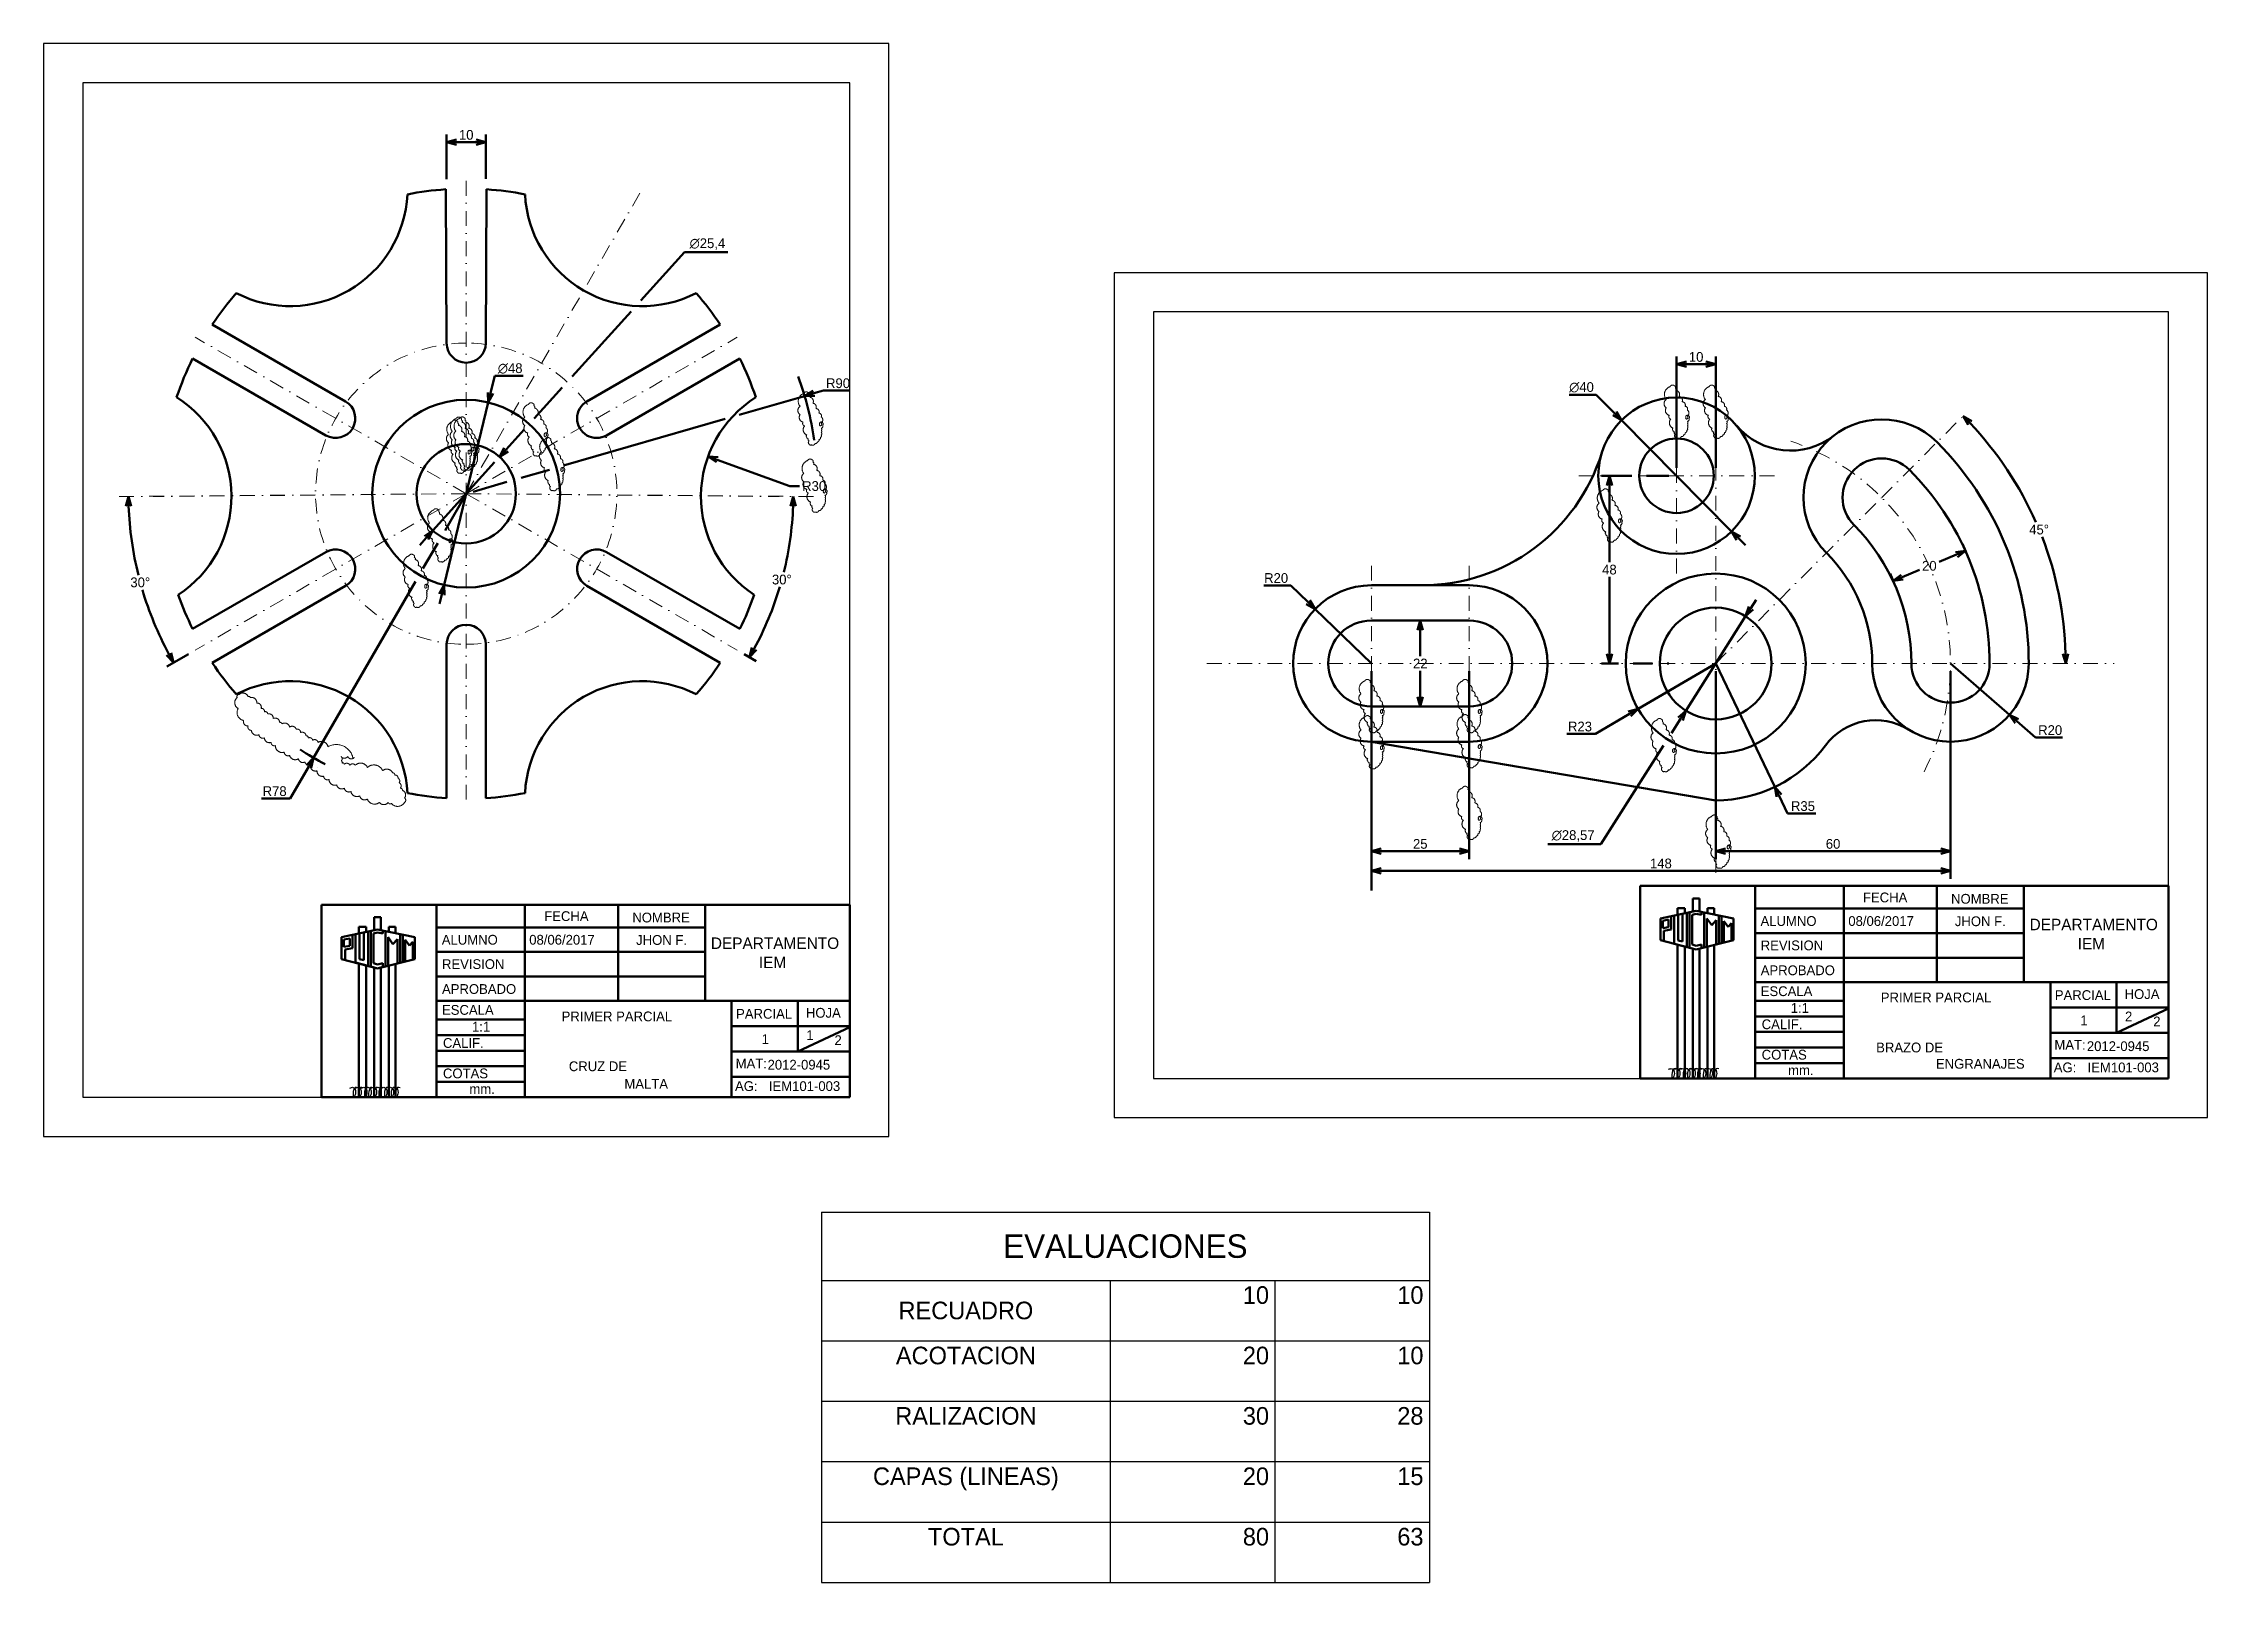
# Model space of a CAD drawing. Header units: millimetres. Extents: x 529 to 1087, y -80 to 313.
import ezdxf

# ---------------------------------------------------------------- set-up
doc = ezdxf.new("R2010")
doc.units = ezdxf.units.MM
doc.header["$LTSCALE"] = 0.6
doc.linetypes.add('DASHDOT2', pattern=[12.7, 6.35, -3.175, 0, -3.175])
doc.linetypes.add('PHANTOM2', pattern=[31.75, 15.875, -3.175, 3.175, -3.175, 3.175, -3.175])
for name, color, linetype, lineweight in [('continua', 7, 'Continuous', 50), ('Eje', 3, 'DASHDOT2', 18), ('Fantasma', 5, 'PHANTOM2', 9), ('Perfil visible', 7, 'Continuous', 50)]:
    doc.layers.add(name, color=color, linetype=linetype, lineweight=lineweight)
doc.dimstyles.new('ISO-25', dxfattribs={"dimtxt": 2.5, "dimasz": 2.5, "dimexe": 2, "dimexo": 2, "dimtad": 1, "dimtih": 1, "dimtoh": 1, "dimtxsty": 'Standard', "dimblk": 'OPEN30', "dimcen": 2.5, "dimclrd": 256, "dimclre": 256, "dimclrt": 256, "dimadec": 0, "dimazin": 0, "dimtfac": 1, "dimtmove": 0, "dimatfit": 3, "dimldrblk": 'OPEN30', "dimfxl": 1, "dimlwd": -1, "dimlwe": -1, "dimarcsym": 0})

msp = doc.modelspace()

# ---------------------------------------------------------------- texts
at = {"layer": 'continua'}
for s, height, p in [('FECHA', 2.5008, (994.168, 93.598)), ('NOMBRE', 2.5008, (1016.688, 93.245)), ('FECHA', 2.5008, (657.157, 88.812)), ('NOMBRE', 2.5008, (679.677, 88.458)), ('ALUMNO', 2.5008, (967.988, 87.562)), ('08/06/2017', 2.5008, (990.429, 87.562)), ('JHON F.', 2.5008, (1017.652, 87.507)), ('DEPARTAMENTO', 2.94215, (1036.746, 86.461)), ('DEPARTAMENTO', 2.94215, (1036.746, 86.461)), ('ALUMNO', 2.5008, (630.978, 82.776)), ('08/06/2017', 2.5008, (653.326, 82.776)), ('JHON F.', 2.5008, (680.641, 82.72)), ('DEPARTAMENTO', 2.94215, (699.735, 81.675)), ('DEPARTAMENTO', 2.94215, (699.735, 81.675)), ('REVISION', 2.4954, (968.041, 81.339)), ('IEM', 2.9422, (1049.03, 81.558)), ('IEM', 2.9422, (1049.03, 81.558)), ('REVISION', 2.4954, (631.031, 76.553)), ('IEM', 2.9422, (712.019, 76.771)), ('IEM', 2.9422, (712.019, 76.771)), ('APROBADO', 2.5008, (631.031, 70.182)), ('APROBADO', 2.5008, (968.041, 74.968)), ('ESCALA', 2.5008, (631.031, 64.839)), ('ESCALA', 2.5008, (968.041, 69.626)), ('1:1', 2.5008, (975.708, 65.337)), ('PRIMER PARCIAL', 2.50083, (998.722, 68.017)), ('PARCIAL', 2.5008, (1043.197, 68.624)), ('HOJA', 2.5008, (1061.035, 68.881)), ('1:1', 2.5008, (638.698, 60.55)), ('PRIMER PARCIAL', 2.50083, (661.598, 63.172)), ('PARCIAL', 2.5008, (706.186, 63.838)), ('HOJA', 2.5008, (724.025, 64.095)), ('CALIF.', 2.5008, (968.287, 61.165)), ('1', 2.501, (1049.72, 62.162)), ('2', 2.501, (1061.13, 63.16)), ('2', 2.501, (1068.343, 61.888)), ('CALIF.', 2.5008, (631.276, 56.379)), ('1', 2.501, (712.709, 57.375)), ('1', 2.501, (724.12, 58.374)), ('2', 2.501, (731.333, 57.102)), ('COTAS', 2.5008, (968.287, 53.388)), ('BRAZO DE', 2.5008, (997.539, 55.235)), ('MAT:', 2.5008, (1043.091, 55.916)), ('2012-0945', 2.5008, (1051.388, 55.57)), ('COTAS', 2.5008, (631.276, 48.602)), ('CRUZ DE', 2.5008, (663.446, 50.429)), ('MAT:', 2.5008, (706.081, 51.13)), ('2012-0945', 2.5008, (714.238, 50.827)), ('mm.', 2.5008, (975.037, 49.417)), ('ENGRANAJES', 2.5008, (1012.816, 51.06)), ('AG:', 2.5008, (1042.922, 50.14)), ('IEM101-003', 2.5008, (1051.58, 50.14)), ('mm.', 2.5008, (638.027, 44.631)), ('MALTA', 2.5008, (677.642, 45.928)), ('AG:', 2.5008, (705.912, 45.354)), ('IEM101-003', 2.5008, (714.57, 45.354))]:
    msp.add_text(s, height=height, dxfattribs=at).set_placement(p)

# ---------------------------------------------------------------- blocks, each defined once
blk = doc.blocks.new('_Open30')
at = {"color": 0, "linetype": 'ByBlock', "lineweight": -2}
for p, q in [((-1, 0.27), (0, 0)), ((0, 0), (-1, -0.27)), ((0, 0), (-1, 0))]:
    blk.add_line(p, q, dxfattribs=at)
blk = doc.blocks.new('*D5')
at = {"layer": 'Defpoints', "color": 0, "transparency": 16777216}
for p in [(699.03, 207.6), (727.22, 197.34)]:
    blk.add_point(p, dxfattribs=at)
at = {"layer": 'Perfil visible', "transparency": 16777216}
for p, q in [((719.88, 200.01), (701.37, 206.74)), ((722.38, 200.01), (719.88, 200.01))]:
    blk.add_line(p, q, dxfattribs=at)
at = {"layer": 'Perfil visible', "transparency": 16777216, "xscale": 2.5, "yscale": 2.5, "zscale": 2.5, "rotation": 160.0000000000003}
blk.add_blockref('_Open30', (699.03, 207.6), dxfattribs=at)
at = {"layer": 'Perfil visible', "transparency": 16777216, "insert": (726.13, 200.01), "char_height": 2.5, "attachment_point": 5}
blk.add_mtext('R30', dxfattribs=at)
blk = doc.blocks.new('*D9')
at = {"layer": 'Defpoints', "color": 0, "transparency": 16777216}
for p in [(637.22, 198.07), (637.22, 198.07), (727.22, 197.34), (715.69, 169.27), (706.5, 158.07)]:
    blk.add_point(p, dxfattribs=at)
at = {"layer": 'Perfil visible', "transparency": 16777216}
blk.add_line((708.23, 157.07), (711.35, 155.28), dxfattribs=at)
for start, end in [(346.094, 357.8188), (331.7136, 343.4299)]:
    blk.add_arc((637.22, 198.07), 83.6, start, end, dxfattribs=at)
at = {"layer": 'Perfil visible', "transparency": 16777216, "xscale": 2.5, "yscale": 2.5, "zscale": 2.5}
for p, rotation in [((720.81, 197.39), 88.67559029419604), ((709.61, 156.28), 240.8567777256656)]:
    blk.add_blockref('_Open30', p, dxfattribs=dict(at, rotation=rotation))
at = {"layer": 'Perfil visible', "transparency": 16777216, "insert": (717.88, 176.11), "char_height": 2.5, "attachment_point": 5}
blk.add_mtext('30°', dxfattribs=at)
blk = doc.blocks.new('*D10')
at = {"layer": 'Defpoints', "color": 0, "transparency": 16777216}
for p in [(645.74, 207.49), (628.7, 188.65)]:
    blk.add_point(p, dxfattribs=at)
at = {"layer": 'Perfil visible', "transparency": 16777216}
for p, q in [((693.03, 259.79), (681.87, 247.45)), ((704.07, 259.79), (693.03, 259.79)), ((679.35, 244.67), (664.3, 228.02)), ((661.78, 225.24), (654.57, 217.27)), ((652.06, 214.48), (647.41, 209.35)), ((628.7, 188.65), (644.48, 206.1)), ((627.02, 186.8), (625.35, 184.94))]:
    blk.add_line(p, q, dxfattribs=at)
at = {"layer": 'Perfil visible', "transparency": 16777216, "xscale": 2.5, "yscale": 2.5, "zscale": 2.5}
for p, rotation in [((645.74, 207.49), 227.8793903407206), ((628.7, 188.65), 47.87939034072062)]:
    blk.add_blockref('_Open30', p, dxfattribs=dict(at, rotation=rotation))
at = {"layer": 'Perfil visible', "transparency": 16777216, "insert": (698.86, 261.88), "char_height": 2.5, "attachment_point": 5}
blk.add_mtext('∅25,4', dxfattribs=at)
blk = doc.blocks.new('*D11')
at = {"layer": 'Defpoints', "color": 0, "transparency": 16777216}
for p in [(642.85, 221.4), (631.59, 174.74)]:
    blk.add_point(p, dxfattribs=at)
at = {"layer": 'Perfil visible', "transparency": 16777216}
for p, q in [((644.49, 228.21), (643.43, 223.83)), ((651.78, 228.21), (644.49, 228.21)), ((631.59, 174.74), (642.85, 221.4)), ((631.01, 172.31), (630.42, 169.88))]:
    blk.add_line(p, q, dxfattribs=at)
at = {"layer": 'Perfil visible', "transparency": 16777216, "xscale": 2.5, "yscale": 2.5, "zscale": 2.5}
for p, rotation in [((642.85, 221.4), 256.4395226425734), ((631.59, 174.74), 76.43952264257335)]:
    blk.add_blockref('_Open30', p, dxfattribs=dict(at, rotation=rotation))
at = {"layer": 'Perfil visible', "transparency": 16777216, "insert": (648.45, 230.09), "char_height": 2.5, "attachment_point": 5}
blk.add_mtext('∅48', dxfattribs=at)
blk = doc.blocks.new('*D12')
at = {"layer": 'Defpoints', "color": 0, "transparency": 16777216}
for p in [(642.22, 287.92), (632.22, 276.52), (642.22, 276.57)]:
    blk.add_point(p, dxfattribs=at)
at = {"layer": 'Perfil visible', "transparency": 16777216}
for p, q in [((632.22, 278.52), (632.22, 289.92)), ((642.22, 278.57), (642.22, 289.92)), ((634.72, 287.92), (639.72, 287.92))]:
    blk.add_line(p, q, dxfattribs=at)
at = {"layer": 'Perfil visible', "transparency": 16777216, "xscale": 2.5, "yscale": 2.5, "zscale": 2.5, "rotation": 180}
blk.add_blockref('_Open30', (632.22, 287.92), dxfattribs=at)
at = {"layer": 'Perfil visible', "transparency": 16777216, "xscale": 2.5, "yscale": 2.5, "zscale": 2.5}
blk.add_blockref('_Open30', (642.22, 287.92), dxfattribs=at)
at = {"layer": 'Perfil visible', "transparency": 16777216, "insert": (637.22, 289.8), "char_height": 2.5, "attachment_point": 5}
blk.add_mtext('10', dxfattribs=at)
blk = doc.blocks.new('*D13')
at = {"layer": 'Defpoints', "color": 0, "transparency": 16777216}
for p in [(637.22, 198.07), (598.22, 130.52)]:
    blk.add_point(p, dxfattribs=at)
at = {"layer": 'Perfil visible', "transparency": 16777216}
for p, q in [((637.22, 198.07), (631.81, 188.7)), ((629.93, 185.45), (626.16, 178.91)), ((624.28, 175.66), (598.22, 130.52)), ((592.22, 120.13), (596.97, 128.36)), ((584.93, 120.13), (592.22, 120.13))]:
    blk.add_line(p, q, dxfattribs=at)
at = {"layer": 'Perfil visible', "transparency": 16777216, "xscale": 2.5, "yscale": 2.5, "zscale": 2.5, "rotation": 60.00000000000011}
blk.add_blockref('_Open30', (598.22, 130.52), dxfattribs=at)
at = {"layer": 'Perfil visible', "transparency": 16777216, "insert": (588.26, 122.01), "char_height": 2.5, "attachment_point": 5}
blk.add_mtext('R78', dxfattribs=at)
blk = doc.blocks.new('*D14')
at = {"layer": 'Defpoints', "color": 0, "transparency": 16777216}
for p in [(547.22, 197.34), (637.22, 198.07), (637.22, 198.07), (552.28, 182.62), (567.94, 158.07)]:
    blk.add_point(p, dxfattribs=at)
at = {"layer": 'Perfil visible', "transparency": 16777216}
blk.add_line((566.21, 157.07), (560.72, 153.91), dxfattribs=at)
for start, end in [(182.1268, 193.948), (196.5276, 208.3408)]:
    blk.add_arc((637.22, 198.07), 86.33, start, end, dxfattribs=at)
at = {"layer": 'Perfil visible', "transparency": 16777216, "xscale": 2.5, "yscale": 2.5, "zscale": 2.5}
for p, rotation in [((550.89, 197.37), 91.29722094941624), ((562.45, 154.91), 299.1704110307222)]:
    blk.add_blockref('_Open30', p, dxfattribs=dict(at, rotation=rotation))
at = {"layer": 'Perfil visible', "transparency": 16777216, "insert": (553.92, 175.39), "char_height": 2.5, "attachment_point": 5}
blk.add_mtext('30°', dxfattribs=at)
blk = doc.blocks.new('*D15')
at = {"layer": 'Defpoints', "color": 0, "transparency": 16777216}
for p in [(723.69, 223.04), (637.22, 198.07)]:
    blk.add_point(p, dxfattribs=at)
at = {"layer": 'Perfil visible', "transparency": 16777216}
for p, q in [((706.99, 218.22), (723.69, 223.04)), ((728.49, 224.43), (726.09, 223.74)), ((735.36, 224.43), (728.49, 224.43)), ((662.08, 205.25), (703.38, 217.18)), ((639.02, 198.59), (647.62, 201.08)), ((651.22, 202.12), (658.48, 204.21))]:
    blk.add_line(p, q, dxfattribs=at)
at = {"layer": 'Perfil visible', "transparency": 16777216, "xscale": 2.5, "yscale": 2.5, "zscale": 2.5, "rotation": 196.1085314079767}
blk.add_blockref('_Open30', (723.69, 223.04), dxfattribs=at)
at = {"layer": 'Perfil visible', "transparency": 16777216, "insert": (732.24, 226.31), "char_height": 2.5, "attachment_point": 5}
blk.add_mtext('R90', dxfattribs=at)
blk = doc.blocks.new('*D16')
at = {"layer": 'Defpoints', "color": 0, "transparency": 16777216}
for p in [(1020.17, 218.3), (998.96, 197.09), (1042.94, 177.81), (826.53, 154.66), (1086.53, 154.66)]:
    blk.add_point(p, dxfattribs=at)
at = {"layer": 'Perfil visible', "transparency": 16777216}
for start, end in [(23.8061, 43.3987), (1.6013, 21.2061)]:
    blk.add_arc((956.53, 154.66), 89.46, start, end, dxfattribs=at)
at = {"layer": 'Perfil visible', "transparency": 16777216, "xscale": 2.5, "yscale": 2.5, "zscale": 2.5}
for p, rotation in [((1019.79, 217.91), 134.199366785414), ((1045.99, 154.66), 270.8006332145858)]:
    blk.add_blockref('_Open30', p, dxfattribs=dict(at, rotation=rotation))
at = {"layer": 'Perfil visible', "transparency": 16777216, "insert": (1039.18, 188.89), "char_height": 2.5, "attachment_point": 5}
blk.add_mtext('45°', dxfattribs=at)
blk = doc.blocks.new('*D21')
at = {"layer": 'Defpoints', "color": 0, "transparency": 16777216}
for p in [(946.53, 202.66), (929.37, 154.66), (946.53, 154.66)]:
    blk.add_point(p, dxfattribs=at)
at = {"layer": 'Perfil visible', "transparency": 16777216}
for p, q in [((935.13, 202.66), (927.37, 202.66)), ((944.53, 202.66), (938.88, 202.66)), ((929.37, 200.16), (929.37, 180.53)), ((929.37, 157.16), (929.37, 176.78)), ((931.65, 154.66), (927.37, 154.66)), ((940.37, 154.66), (935.4, 154.66)), ((944.53, 154.66), (944.12, 154.66))]:
    blk.add_line(p, q, dxfattribs=at)
at = {"layer": 'Perfil visible', "transparency": 16777216, "xscale": 2.5, "yscale": 2.5, "zscale": 2.5}
for p, rotation in [((929.37, 202.66), 90), ((929.37, 154.66), 270)]:
    blk.add_blockref('_Open30', p, dxfattribs=dict(at, rotation=rotation))
at = {"layer": 'Perfil visible', "transparency": 16777216, "insert": (929.37, 178.66), "char_height": 2.5, "attachment_point": 5}
blk.add_mtext('48', dxfattribs=at)
blk = doc.blocks.new('*D22')
at = {"layer": 'Defpoints', "color": 0, "transparency": 16777216}
for p in [(854.17, 168.59), (868.53, 154.66)]:
    blk.add_point(p, dxfattribs=at)
at = {"layer": 'Perfil visible', "transparency": 16777216}
for p, q in [((841.07, 174.63), (847.95, 174.63)), ((847.95, 174.63), (852.38, 170.33)), ((868.53, 154.66), (854.17, 168.59))]:
    blk.add_line(p, q, dxfattribs=at)
at = {"layer": 'Perfil visible', "transparency": 16777216, "xscale": 2.5, "yscale": 2.5, "zscale": 2.5, "rotation": 315.8696358623538}
blk.add_blockref('_Open30', (854.17, 168.59), dxfattribs=at)
at = {"layer": 'Perfil visible', "transparency": 16777216, "insert": (844.2, 176.5), "char_height": 2.5, "attachment_point": 5}
blk.add_mtext('R20', dxfattribs=at)
blk = doc.blocks.new('*D23')
at = {"layer": 'Defpoints', "color": 0, "transparency": 16777216}
for p in [(881.03, 165.66), (881.03, 143.66), (881.03, 143.66)]:
    blk.add_point(p, dxfattribs=at)
at = {"layer": 'Perfil visible', "transparency": 16777216}
for p, q in [((881.03, 163.16), (881.03, 156.53)), ((881.03, 146.16), (881.03, 152.78))]:
    blk.add_line(p, q, dxfattribs=at)
at = {"layer": 'Perfil visible', "transparency": 16777216, "xscale": 2.5, "yscale": 2.5, "zscale": 2.5}
for p, rotation in [((881.03, 165.66), 90), ((881.03, 143.66), 270)]:
    blk.add_blockref('_Open30', p, dxfattribs=dict(at, rotation=rotation))
at = {"layer": 'Perfil visible', "transparency": 16777216, "insert": (881.03, 154.66), "char_height": 2.5, "attachment_point": 5}
blk.add_mtext('22', dxfattribs=at)
blk = doc.blocks.new('*D27')
at = {"layer": 'Defpoints', "color": 0, "transparency": 16777216}
for p in [(956.53, 154.66), (1016.53, 154.66), (1016.53, 106.66)]:
    blk.add_point(p, dxfattribs=at)
at = {"layer": 'Perfil visible', "transparency": 16777216}
for p, q in [((956.53, 152.66), (956.53, 104.66)), ((1016.53, 152.66), (1016.53, 104.66)), ((959.03, 106.66), (1014.03, 106.66))]:
    blk.add_line(p, q, dxfattribs=at)
at = {"layer": 'Perfil visible', "transparency": 16777216, "xscale": 2.5, "yscale": 2.5, "zscale": 2.5, "rotation": 180}
blk.add_blockref('_Open30', (956.53, 106.66), dxfattribs=at)
at = {"layer": 'Perfil visible', "transparency": 16777216, "xscale": 2.5, "yscale": 2.5, "zscale": 2.5}
blk.add_blockref('_Open30', (1016.53, 106.66), dxfattribs=at)
at = {"layer": 'Perfil visible', "transparency": 16777216, "insert": (986.53, 108.53), "char_height": 2.5, "attachment_point": 5}
blk.add_mtext('60', dxfattribs=at)
blk = doc.blocks.new('*D28')
at = {"layer": 'Defpoints', "color": 0, "transparency": 16777216}
for p in [(868.53, 154.66), (893.53, 154.66), (893.53, 106.66)]:
    blk.add_point(p, dxfattribs=at)
at = {"layer": 'Perfil visible', "transparency": 16777216}
for p, q in [((868.53, 152.66), (868.53, 104.66)), ((893.53, 152.66), (893.53, 104.66)), ((871.03, 106.66), (891.03, 106.66))]:
    blk.add_line(p, q, dxfattribs=at)
at = {"layer": 'Perfil visible', "transparency": 16777216, "xscale": 2.5, "yscale": 2.5, "zscale": 2.5, "rotation": 180}
blk.add_blockref('_Open30', (868.53, 106.66), dxfattribs=at)
at = {"layer": 'Perfil visible', "transparency": 16777216, "xscale": 2.5, "yscale": 2.5, "zscale": 2.5}
blk.add_blockref('_Open30', (893.53, 106.66), dxfattribs=at)
at = {"layer": 'Perfil visible', "transparency": 16777216, "insert": (881.03, 108.53), "char_height": 2.5, "attachment_point": 5}
blk.add_mtext('25', dxfattribs=at)
blk = doc.blocks.new('*D29')
at = {"layer": 'Defpoints', "color": 0, "transparency": 16777216}
for p in [(868.53, 154.66), (1016.53, 154.66), (1016.53, 101.64)]:
    blk.add_point(p, dxfattribs=at)
at = {"layer": 'Perfil visible', "transparency": 16777216}
for p, q in [((868.53, 152.66), (868.53, 99.64)), ((1016.53, 152.66), (1016.53, 146.53)), ((1016.53, 142.78), (1016.53, 136.53)), ((1016.53, 132.78), (1016.53, 99.64)), ((871.03, 101.64), (1014.03, 101.64))]:
    blk.add_line(p, q, dxfattribs=at)
at = {"layer": 'Perfil visible', "transparency": 16777216, "xscale": 2.5, "yscale": 2.5, "zscale": 2.5, "rotation": 180}
blk.add_blockref('_Open30', (868.53, 101.64), dxfattribs=at)
at = {"layer": 'Perfil visible', "transparency": 16777216, "xscale": 2.5, "yscale": 2.5, "zscale": 2.5}
blk.add_blockref('_Open30', (1016.53, 101.64), dxfattribs=at)
at = {"layer": 'Perfil visible', "transparency": 16777216, "insert": (942.53, 103.52), "char_height": 2.5, "attachment_point": 5}
blk.add_mtext('148', dxfattribs=at)
blk = doc.blocks.new('*D30')
at = {"layer": 'Defpoints', "color": 0, "transparency": 16777216}
for p in [(964.19, 166.72), (948.87, 142.6)]:
    blk.add_point(p, dxfattribs=at)
at = {"layer": 'Perfil visible', "transparency": 16777216}
for p, q in [((965.53, 168.83), (966.87, 170.94)), ((964.19, 166.72), (948.87, 142.6)), ((945.2, 136.83), (947.53, 140.49)), ((927.18, 108.46), (943.19, 133.66)), ((913.64, 108.46), (927.18, 108.46))]:
    blk.add_line(p, q, dxfattribs=at)
at = {"layer": 'Perfil visible', "transparency": 16777216, "xscale": 2.5, "yscale": 2.5, "zscale": 2.5}
for p, rotation in [((964.19, 166.72), 237.5753934272499), ((948.87, 142.6), 57.57539342724995)]:
    blk.add_blockref('_Open30', p, dxfattribs=dict(at, rotation=rotation))
at = {"layer": 'Perfil visible', "transparency": 16777216, "insert": (920.1, 110.55), "char_height": 2.5, "attachment_point": 5}
blk.add_mtext('∅28,57', dxfattribs=at)
blk = doc.blocks.new('*D31')
at = {"layer": 'Defpoints', "color": 0, "transparency": 16777216}
for p in [(956.53, 154.66), (936.69, 143.03)]:
    blk.add_point(p, dxfattribs=at)
at = {"layer": 'Perfil visible', "transparency": 16777216}
for p, q in [((956.53, 154.66), (936.69, 143.03)), ((925.81, 136.65), (934.53, 141.76)), ((918.52, 136.65), (925.81, 136.65))]:
    blk.add_line(p, q, dxfattribs=at)
at = {"layer": 'Perfil visible', "transparency": 16777216, "xscale": 2.5, "yscale": 2.5, "zscale": 2.5, "rotation": 30.37580046226978}
blk.add_blockref('_Open30', (936.69, 143.03), dxfattribs=at)
at = {"layer": 'Perfil visible', "transparency": 16777216, "insert": (921.85, 138.53), "char_height": 2.5, "attachment_point": 5}
blk.add_mtext('R23', dxfattribs=at)
blk = doc.blocks.new('*D32')
at = {"layer": 'Defpoints', "color": 0, "transparency": 16777216}
for p in [(932.45, 216.87), (960.61, 188.45)]:
    blk.add_point(p, dxfattribs=at)
at = {"layer": 'Perfil visible', "transparency": 16777216}
for p, q in [((919.12, 223.39), (925.99, 223.39)), ((925.99, 223.39), (930.69, 218.64)), ((960.61, 188.45), (932.45, 216.87)), ((962.37, 186.68), (964.13, 184.9))]:
    blk.add_line(p, q, dxfattribs=at)
at = {"layer": 'Perfil visible', "transparency": 16777216, "xscale": 2.5, "yscale": 2.5, "zscale": 2.5}
for p, rotation in [((932.45, 216.87), 314.7356222988601), ((960.61, 188.45), 134.73562229886)]:
    blk.add_blockref('_Open30', p, dxfattribs=dict(at, rotation=rotation))
at = {"layer": 'Perfil visible', "transparency": 16777216, "insert": (922.24, 225.26), "char_height": 2.5, "attachment_point": 5}
blk.add_mtext('∅40', dxfattribs=at)
blk = doc.blocks.new('*D33')
at = {"layer": 'Defpoints', "color": 0, "transparency": 16777216}
for p in [(956.53, 154.66), (971.63, 123.09)]:
    blk.add_point(p, dxfattribs=at)
at = {"layer": 'Perfil visible', "transparency": 16777216}
for p, q in [((956.53, 154.66), (971.63, 123.09)), ((974.87, 116.32), (972.71, 120.83)), ((982.16, 116.32), (974.87, 116.32))]:
    blk.add_line(p, q, dxfattribs=at)
at = {"layer": 'Perfil visible', "transparency": 16777216, "xscale": 2.5, "yscale": 2.5, "zscale": 2.5, "rotation": 115.5637075636942}
blk.add_blockref('_Open30', (971.63, 123.09), dxfattribs=at)
at = {"layer": 'Perfil visible', "transparency": 16777216, "insert": (978.83, 118.19), "char_height": 2.5, "attachment_point": 5}
blk.add_mtext('R35', dxfattribs=at)
blk = doc.blocks.new('*D34')
at = {"layer": 'Defpoints', "color": 0, "transparency": 16777216}
for p in [(1020.37, 183.45), (1021.2, 181.45), (1002.72, 173.79)]:
    blk.add_point(p, dxfattribs=at)
at = {"layer": 'Perfil visible', "transparency": 16777216}
for p, q in [((1020.44, 183.29), (1019.61, 185.29)), ((1004.21, 176.75), (1008.63, 178.58)), ((1018.06, 182.49), (1013.63, 180.66)), ((1001.96, 175.64), (1001.13, 177.64))]:
    blk.add_line(p, q, dxfattribs=at)
at = {"layer": 'Perfil visible', "transparency": 16777216, "xscale": 2.5, "yscale": 2.5, "zscale": 2.5}
for p, rotation in [((1020.37, 183.45), 22.50000000000077), ((1001.9, 175.79), 202.5000000000008)]:
    blk.add_blockref('_Open30', p, dxfattribs=dict(at, rotation=rotation))
at = {"layer": 'Perfil visible', "transparency": 16777216, "insert": (1011.13, 179.62), "char_height": 2.5, "attachment_point": 5}
blk.add_mtext('20', dxfattribs=at)
blk = doc.blocks.new('*D35')
at = {"layer": 'Defpoints', "color": 0, "transparency": 16777216}
for p in [(1016.53, 154.66), (1031.61, 141.52)]:
    blk.add_point(p, dxfattribs=at)
at = {"layer": 'Perfil visible', "transparency": 16777216}
for p, q in [((1016.53, 154.66), (1031.61, 141.52)), ((1038.26, 135.73), (1033.5, 139.88)), ((1045.14, 135.73), (1038.26, 135.73))]:
    blk.add_line(p, q, dxfattribs=at)
at = {"layer": 'Perfil visible', "transparency": 16777216, "xscale": 2.5, "yscale": 2.5, "zscale": 2.5, "rotation": 138.9479830624558}
blk.add_blockref('_Open30', (1031.61, 141.52), dxfattribs=at)
at = {"layer": 'Perfil visible', "transparency": 16777216, "insert": (1042.01, 137.61), "char_height": 2.5, "attachment_point": 5}
blk.add_mtext('R20', dxfattribs=at)
blk = doc.blocks.new('*D36')
at = {"layer": 'Defpoints', "color": 0, "transparency": 16777216}
for p in [(956.53, 231.16), (946.53, 202.66), (956.53, 202.66)]:
    blk.add_point(p, dxfattribs=at)
at = {"layer": 'Perfil visible', "transparency": 16777216}
for p, q in [((946.53, 204.66), (946.53, 233.16)), ((949.03, 231.16), (954.03, 231.16)), ((956.53, 204.66), (956.53, 233.16))]:
    blk.add_line(p, q, dxfattribs=at)
at = {"layer": 'Perfil visible', "transparency": 16777216, "xscale": 2.5, "yscale": 2.5, "zscale": 2.5, "rotation": 180}
blk.add_blockref('_Open30', (946.53, 231.16), dxfattribs=at)
at = {"layer": 'Perfil visible', "transparency": 16777216, "xscale": 2.5, "yscale": 2.5, "zscale": 2.5}
blk.add_blockref('_Open30', (956.53, 231.16), dxfattribs=at)
at = {"layer": 'Perfil visible', "transparency": 16777216, "insert": (951.53, 233.03), "char_height": 2.5, "attachment_point": 5}
blk.add_mtext('10', dxfattribs=at)
blk = doc.blocks.new('*T39')
at = {"color": 0, "linetype": 'ByBlock', "lineweight": -2, "transparency": 16777216}
for p, q in [((0, 0), (155.35, 0)), ((0, 0), (0, -94.66)), ((155.35, 0), (155.35, -94.66)), ((0, -17.44), (155.35, -17.44)), ((73.81, -17.44), (73.81, -94.66)), ((115.88, -17.44), (115.88, -94.66)), ((0, -32.89), (155.35, -32.89)), ((0, -48.33), (155.35, -48.33)), ((0, -63.77), (155.35, -63.77)), ((0, -79.22), (155.35, -79.22)), ((0, -94.66), (155.35, -94.66))]:
    blk.add_line(p, q, dxfattribs=at)
at = {"color": 0, "transparency": 16777216}
for s, insert, char_height, width, attachment_point in [('EVALUACIONES', (77.67, -8.72), 6, 152.3462, 5), ('10', (114.38, -18.94), 4.5, 39.0637, 3), ('10', (153.85, -18.94), 4.5, 36.4687, 3), ('RECUADRO', (36.91, -25.16), 4.5, 70.8137, 5), ('ACOTACION', (36.91, -34.39), 4.5, 70.8137, 2), ('20', (114.38, -34.39), 4.5, 39.0637, 3), ('10', (153.85, -34.39), 4.5, 36.4687, 3), ('RALIZACION', (36.91, -49.83), 4.5, 70.8137, 2), ('30', (114.38, -49.83), 4.5, 39.0637, 3), ('28', (153.85, -49.83), 4.5, 36.4687, 3), ('CAPAS (LINEAS)', (36.91, -65.27), 4.5, 70.8137, 2), ('20', (114.38, -65.27), 4.5, 39.0637, 3), ('15', (153.85, -65.27), 4.5, 36.4687, 3), ('TOTAL', (36.91, -80.72), 4.5, 70.8137, 2), ('80', (114.38, -80.72), 4.5, 39.0637, 3), ('63', (153.85, -80.72), 4.5, 36.4687, 3)]:
    blk.add_mtext(s, dxfattribs=dict(at, insert=insert, char_height=char_height, width=width, attachment_point=attachment_point))

# ---------------------------------------------------------------- dimensions: what is measured, and where the dimension line sits
at = {"layer": 'Perfil visible'}
for base, p1, p2, picture, middle in [((642.219, 287.921), (632.22, 276.518), (642.219, 276.573), '*D12', (637.22, 289.796)), ((956.53, 231.155), (946.53, 202.659), (956.53, 202.659), '*D36', (951.53, 233.03)), ((893.53, 106.659), (868.53, 154.659), (893.53, 154.659), '*D28', (881.03, 108.534)), ((1016.53, 106.659), (956.53, 154.659), (1016.53, 154.659), '*D27', (986.53, 108.534))]:
    dim = msp.add_linear_dim(base=base, p1=p1, p2=p2, dimstyle='ISO-25', dxfattribs=at)
    dim.commit()
    dim.dimension.update_dxf_attribs({"geometry": picture, "text_midpoint": middle})
for p1, p2, picture, middle in [((628.702, 188.653), (645.737, 207.493), '*D10', (698.86, 259.792)), ((631.592, 174.742), (642.847, 221.404), '*D11', (648.447, 228.213)), ((960.607, 188.452), (932.453, 216.867), '*D32', (922.241, 223.389)), ((964.189, 166.717), (948.87, 142.601), '*D30', (920.101, 108.463))]:
    dim = msp.add_diameter_dim_2p(p1=p1, p2=p2, dimstyle='ISO-25', dxfattribs=at)
    dim.commit()
    dim.dimension.update_dxf_attribs({"geometry": picture, "text_midpoint": middle, "dimtype": 163})
for center, mpoint, picture, middle in [((637.219, 198.073), (723.686, 223.044), '*D15', (732.239, 226.307)), ((956.53, 154.659), (971.633, 123.086), '*D33', (978.828, 118.195))]:
    dim = msp.add_radius_dim(center=center, mpoint=mpoint, dimstyle='ISO-25', dxfattribs=at)
    dim.commit()
    dim.dimension.update_dxf_attribs({"geometry": picture, "text_midpoint": middle})
for base, line1, line2, picture, middle in [((1042.938, 177.812), ((998.956, 197.086), (1020.17, 218.299)), ((826.53, 154.659), (1086.53, 154.659)), '*D16', (1039.177, 188.893)), ((552.279, 182.619), ((637.219, 198.073), (567.937, 158.073)), ((637.219, 198.073), (547.222, 197.339)), '*D14', (553.918, 175.388)), ((715.695, 169.268), ((637.219, 198.073), (727.216, 197.339)), ((637.219, 198.073), (706.501, 158.073)), '*D9', (717.877, 176.108))]:
    dim = msp.add_angular_dim_2l(base=base, line1=line1, line2=line2, dimstyle='ISO-25', dxfattribs=at)
    dim.commit()
    dim.dimension.update_dxf_attribs({"geometry": picture, "text_midpoint": middle})
for center, mpoint, picture, middle in [((727.216, 197.339), (699.026, 207.599), '*D5', (726.135, 200.007)), ((637.219, 198.073), (598.219, 130.523), '*D13', (588.261, 120.131)), ((868.53, 154.659), (854.175, 168.585), '*D22', (844.197, 174.627)), ((956.53, 154.659), (936.687, 143.029), '*D31', (921.85, 136.652)), ((1016.53, 154.659), (1031.612, 141.524), '*D35', (1042.012, 135.733))]:
    dim = msp.add_radius_dim(center=center, mpoint=mpoint, dimstyle='ISO-25', dxfattribs=at)
    dim.commit()
    dim.dimension.update_dxf_attribs({"geometry": picture, "text_midpoint": middle, "dimtype": 164})
for base, p1, p2, picture, middle in [((929.369, 154.659), (946.53, 202.659), (946.53, 154.659), '*D21', (929.369, 178.659)), ((881.03, 143.659), (881.03, 165.659), (881.03, 143.659), '*D23', (881.03, 154.659))]:
    dim = msp.add_linear_dim(base=base, p1=p1, p2=p2, angle=90, dimstyle='ISO-25', dxfattribs=at)
    dim.commit()
    dim.dimension.update_dxf_attribs({"geometry": picture, "text_midpoint": middle})
dim = msp.add_aligned_dim(p1=(1002.724, 173.793), p2=(1021.201, 181.447), distance=2.164, dimstyle='ISO-25', dxfattribs=at)
dim.commit()
dim.dimension.update_dxf_attribs({"geometry": '*D34', "text_midpoint": (1011.134, 179.62)})
dim = msp.add_linear_dim(base=(1016.53, 101.641), p1=(868.53, 154.659), p2=(1016.53, 154.659), dimstyle='ISO-25', dxfattribs=at)
dim.commit()
dim.dimension.update_dxf_attribs({"geometry": '*D29', "text_midpoint": (942.53, 101.641), "dimtype": 160})

# ---------------------------------------------------------------- linework, layer by layer
for points in [[(529.219, 33.756), (745.219, 33.756), (745.219, 313.156), (529.219, 313.156)], [(539.219, 43.756), (735.219, 43.756), (735.219, 303.156), (539.219, 303.156)], [(802.83, 254.542), (802.83, 38.542), (1082.23, 38.542), (1082.23, 254.542)], [(812.83, 244.542), (812.83, 48.542), (1072.23, 48.542), (1072.23, 244.542)]]:
    msp.add_lwpolyline(points, close=True)
for points in [[(944.468, 50.905), (945.373, 51.065), (945.964, 49.797), (945.555, 48.542)], [(946.501, 50.99), (945.853, 51.047), (945.511, 50.559), (945.334, 48.542)], [(945.897, 50.905), (946.802, 51.065), (947.393, 49.797), (946.984, 48.542)], [(947.929, 50.99), (947.281, 51.047), (946.939, 50.559), (946.763, 48.542)], [(947.363, 50.905), (948.268, 51.065), (948.859, 49.797), (948.45, 48.542)], [(949.396, 50.99), (948.748, 51.047), (948.406, 50.559), (948.229, 48.542)], [(948.451, 50.905), (949.356, 51.065), (949.947, 49.797), (949.538, 48.542)], [(950.484, 50.99), (949.836, 51.047), (949.494, 50.559), (949.317, 48.542)], [(949.827, 50.905), (950.733, 51.065), (951.324, 49.797), (950.914, 48.542)], [(951.86, 50.99), (951.212, 51.047), (950.87, 50.559), (950.694, 48.542)], [(951.026, 50.905), (951.931, 51.065), (952.522, 49.797), (952.113, 48.542)], [(953.058, 50.99), (952.41, 51.047), (952.068, 50.559), (951.892, 48.542)], [(952.476, 50.905), (953.381, 51.065), (953.972, 49.797), (953.563, 48.542)], [(954.509, 50.99), (953.861, 51.047), (953.519, 50.559), (953.342, 48.542)], [(954.181, 50.905), (955.086, 51.065), (955.677, 49.797), (955.267, 48.542)], [(956.213, 50.99), (955.565, 51.047), (955.223, 50.559), (955.047, 48.542)], [(955.307, 50.905), (956.212, 51.065), (956.803, 49.797), (956.394, 48.542)], [(957.339, 50.99), (956.691, 51.047), (956.349, 50.559), (956.173, 48.542)], [(607.458, 46.119), (608.363, 46.279), (608.954, 45.011), (608.544, 43.756)], [(609.49, 46.204), (608.842, 46.261), (608.5, 45.772), (608.324, 43.756)], [(608.886, 46.119), (609.791, 46.279), (610.382, 45.011), (609.973, 43.756)], [(610.919, 46.204), (610.271, 46.261), (609.929, 45.772), (609.753, 43.756)], [(610.353, 46.119), (611.258, 46.279), (611.849, 45.011), (611.439, 43.756)], [(612.385, 46.204), (611.737, 46.261), (611.395, 45.772), (611.219, 43.756)], [(611.44, 46.119), (612.346, 46.279), (612.937, 45.011), (612.527, 43.756)], [(613.473, 46.204), (612.825, 46.261), (612.483, 45.772), (612.307, 43.756)], [(612.817, 46.119), (613.722, 46.279), (614.313, 45.011), (613.904, 43.756)], [(614.85, 46.204), (614.202, 46.261), (613.86, 45.772), (613.683, 43.756)], [(614.015, 46.119), (614.92, 46.279), (615.511, 45.011), (615.102, 43.756)], [(616.048, 46.204), (615.4, 46.261), (615.058, 45.772), (614.881, 43.756)], [(615.466, 46.119), (616.371, 46.279), (616.962, 45.011), (616.553, 43.756)], [(617.498, 46.204), (616.85, 46.261), (616.508, 45.772), (616.332, 43.756)], [(617.17, 46.119), (618.075, 46.279), (618.666, 45.011), (618.257, 43.756)], [(619.203, 46.204), (618.555, 46.261), (618.213, 45.772), (618.036, 43.756)], [(618.296, 46.119), (619.201, 46.279), (619.792, 45.011), (619.383, 43.756)], [(620.329, 46.204), (619.681, 46.261), (619.339, 45.772), (619.163, 43.756)]]:
    msp.add_spline(points, degree=3)
at = {"layer": 'continua'}
for p, q in [((937.234, 48.542), (937.234, 97.776)), ((937.234, 97.776), (1072.23, 97.776)), ((937.234, 97.776), (937.234, 91.821)), ((937.234, 97.776), (966.615, 97.776)), ((937.234, 48.542), (937.234, 97.776)), ((937.234, 97.776), (1072.23, 97.776)), ((937.234, 97.776), (937.234, 91.821)), ((937.234, 97.776), (966.615, 97.776)), ((966.615, 97.776), (966.615, 48.542)), ((966.615, 97.776), (989.247, 97.776)), ((966.615, 97.776), (966.615, 73.159)), ((966.615, 97.776), (966.615, 83.88)), ((966.615, 97.776), (966.615, 48.542)), ((966.615, 97.776), (989.247, 97.776)), ((966.615, 97.776), (966.615, 73.159)), ((966.615, 97.776), (966.615, 83.88)), ((989.247, 97.776), (989.247, 48.542)), ((989.247, 97.776), (1013.07, 97.776)), ((989.247, 97.776), (989.247, 48.542)), ((989.247, 97.776), (1013.07, 97.776)), ((1013.07, 97.776), (1013.07, 73.159)), ((1013.07, 97.776), (1035.305, 97.776)), ((1013.07, 97.776), (1013.07, 73.159)), ((1013.07, 97.776), (1035.305, 97.776)), ((1035.305, 97.776), (1035.305, 73.159)), ((1035.305, 97.776), (1035.305, 73.159)), ((1072.23, 97.776), (1072.23, 48.542)), ((1072.23, 97.776), (1072.23, 48.542)), ((600.223, 43.756), (600.223, 92.99)), ((600.223, 92.99), (735.219, 92.99)), ((600.223, 92.99), (600.223, 87.034)), ((600.223, 92.99), (629.605, 92.99)), ((600.223, 43.756), (600.223, 92.99)), ((600.223, 92.99), (735.219, 92.99)), ((600.223, 92.99), (600.223, 87.034)), ((600.223, 92.99), (629.605, 92.99)), ((613.683, 86.452), (613.683, 89.814)), ((613.683, 89.814), (615.391, 89.814)), ((613.683, 86.452), (613.683, 89.814)), ((613.683, 89.814), (615.391, 89.814)), ((615.391, 89.814), (615.391, 86.459)), ((615.391, 89.814), (615.391, 86.459)), ((629.605, 92.99), (629.605, 43.756)), ((629.605, 92.99), (652.237, 92.99)), ((629.605, 92.99), (629.605, 68.373)), ((629.605, 92.99), (629.605, 79.093)), ((629.605, 92.99), (629.605, 43.756)), ((629.605, 92.99), (652.237, 92.99)), ((629.605, 92.99), (629.605, 68.373)), ((629.605, 92.99), (629.605, 79.093)), ((652.237, 92.99), (652.237, 43.756)), ((652.237, 92.99), (676.059, 92.99)), ((652.237, 92.99), (652.237, 43.756)), ((652.237, 92.99), (676.059, 92.99)), ((676.059, 92.99), (676.059, 68.373)), ((676.059, 92.99), (698.294, 92.99)), ((676.059, 92.99), (676.059, 68.373)), ((676.059, 92.99), (698.294, 92.99)), ((698.294, 92.99), (698.294, 68.373)), ((698.294, 92.99), (698.294, 68.373)), ((735.219, 92.99), (735.219, 43.756)), ((735.219, 92.99), (735.219, 43.756)), ((951.547, 91.423), (942.396, 89.438)), ((951.547, 91.423), (942.396, 89.438)), ((942.396, 83.88), (942.396, 89.438)), ((942.396, 83.88), (942.396, 89.438)), ((944.476, 89.174), (942.99, 88.852)), ((944.476, 89.174), (942.99, 88.852)), ((944.476, 89.174), (944.476, 87.272)), ((944.476, 89.174), (944.476, 87.272)), ((945.192, 90.045), (945.192, 86.682)), ((945.192, 90.045), (945.192, 86.682)), ((945.933, 90.206), (946.971, 90.431)), ((945.933, 90.206), (946.971, 90.431)), ((945.947, 90.045), (945.933, 90.206)), ((945.933, 90.206), (945.933, 82.959)), ((945.933, 82.983), (945.933, 90.206)), ((945.947, 90.045), (945.933, 90.206)), ((945.933, 90.206), (945.933, 82.959)), ((945.933, 82.983), (945.933, 90.206)), ((946.763, 90.386), (946.763, 92.138)), ((946.763, 92.138), (948.629, 92.138)), ((946.763, 90.386), (946.763, 92.138)), ((946.763, 92.138), (948.629, 92.138)), ((946.971, 90.431), (946.971, 83.836)), ((946.971, 90.431), (946.971, 83.836)), ((948.025, 90.659), (949.137, 90.901)), ((948.025, 90.659), (949.137, 90.901)), ((948.025, 83.554), (948.025, 90.659)), ((948.025, 83.554), (948.025, 90.659)), ((948.629, 92.138), (948.629, 90.79)), ((948.629, 92.138), (948.629, 90.79)), ((951.547, 91.423), (949.137, 90.901)), ((951.547, 91.423), (949.137, 90.901)), ((949.137, 90.901), (949.137, 82.125)), ((949.137, 90.901), (949.137, 82.125)), ((950.342, 91.162), (949.868, 91.035)), ((950.342, 91.162), (949.868, 91.035)), ((949.868, 91.035), (949.868, 81.934)), ((949.868, 91.035), (949.868, 81.934)), ((950.546, 90.409), (951.547, 90.678)), ((951.547, 90.678), (950.546, 90.409)), ((950.546, 90.409), (951.547, 90.678)), ((951.547, 90.678), (950.546, 90.409)), ((950.546, 88.144), (950.546, 90.409)), ((950.546, 88.144), (950.546, 90.409)), ((950.694, 91.238), (950.694, 94.6)), ((950.694, 94.6), (952.401, 94.6)), ((950.694, 91.238), (950.694, 94.6)), ((950.694, 94.6), (952.401, 94.6)), ((961.057, 89.438), (951.547, 91.423)), ((961.057, 89.438), (951.547, 91.423)), ((951.547, 90.678), (952.908, 90.409)), ((951.547, 90.678), (952.908, 90.409)), ((952.401, 94.6), (952.401, 91.245)), ((952.401, 94.6), (952.401, 91.245)), ((952.908, 90.409), (952.908, 91.139)), ((952.908, 90.409), (952.908, 91.139)), ((953.623, 90.99), (953.623, 82.017)), ((953.623, 90.99), (953.623, 82.017)), ((954.282, 82.182), (954.282, 89.468)), ((954.282, 89.468), (955.507, 87.718)), ((954.282, 82.182), (954.282, 89.468)), ((954.282, 89.468), (955.507, 87.718)), ((954.466, 90.814), (954.466, 92.138)), ((954.466, 92.138), (956.173, 92.138)), ((954.466, 90.814), (954.466, 92.138)), ((954.466, 92.138), (956.173, 92.138)), ((956.173, 92.138), (956.173, 90.458)), ((956.173, 92.138), (956.173, 90.458)), ((957.345, 82.95), (957.345, 90.213)), ((957.345, 82.95), (957.345, 90.213)), ((958.015, 90.073), (958.015, 83.118)), ((958.015, 90.073), (958.015, 83.118)), ((961.057, 83.88), (961.057, 89.438)), ((961.057, 83.88), (961.057, 89.438)), ((966.615, 91.979), (1035.305, 91.979)), ((966.615, 91.979), (1035.305, 91.979)), ((614.537, 86.637), (605.385, 84.652)), ((614.537, 86.637), (605.385, 84.652)), ((605.385, 79.093), (605.385, 84.652)), ((605.385, 79.093), (605.385, 84.652)), ((607.466, 84.388), (605.98, 84.066)), ((607.466, 84.388), (605.98, 84.066)), ((605.98, 82.223), (605.98, 84.066)), ((605.98, 82.223), (605.98, 84.066)), ((607.466, 84.388), (607.466, 82.485)), ((607.466, 84.388), (607.466, 82.485)), ((608.181, 85.259), (608.181, 81.896)), ((608.181, 85.259), (608.181, 81.896)), ((608.923, 85.419), (609.961, 85.645)), ((608.923, 85.419), (609.961, 85.645)), ((608.937, 85.259), (608.923, 85.419)), ((608.923, 85.419), (608.923, 78.172)), ((608.923, 78.197), (608.923, 85.419)), ((608.937, 85.259), (608.923, 85.419)), ((608.923, 85.419), (608.923, 78.172)), ((608.923, 78.197), (608.923, 85.419)), ((609.753, 85.599), (609.753, 87.352)), ((609.753, 87.352), (611.619, 87.352)), ((609.753, 85.599), (609.753, 87.352)), ((609.753, 87.352), (611.619, 87.352)), ((609.961, 85.645), (609.961, 79.05)), ((609.961, 85.645), (609.961, 79.05)), ((611.015, 85.873), (612.127, 86.114)), ((611.015, 85.873), (612.127, 86.114)), ((611.015, 78.768), (611.015, 85.873)), ((611.015, 78.768), (611.015, 85.873)), ((611.619, 87.352), (611.619, 86.004)), ((611.619, 87.352), (611.619, 86.004)), ((614.537, 86.637), (612.127, 86.114)), ((614.537, 86.637), (612.127, 86.114)), ((612.127, 86.114), (612.127, 77.338)), ((612.127, 86.114), (612.127, 77.338)), ((613.332, 86.376), (612.858, 86.249)), ((613.332, 86.376), (612.858, 86.249)), ((612.858, 86.249), (612.858, 77.148)), ((612.858, 86.249), (612.858, 77.148)), ((613.535, 85.623), (614.537, 85.891)), ((614.537, 85.891), (613.535, 85.623)), ((613.535, 85.623), (614.537, 85.891)), ((614.537, 85.891), (613.535, 85.623)), ((613.535, 83.358), (613.535, 85.623)), ((613.535, 83.358), (613.535, 85.623)), ((624.046, 84.652), (614.537, 86.637)), ((624.046, 84.652), (614.537, 86.637)), ((614.537, 85.891), (615.897, 85.623)), ((614.537, 85.891), (615.897, 85.623)), ((615.897, 85.623), (615.897, 86.353)), ((615.897, 85.623), (615.897, 86.353)), ((616.612, 86.204), (616.612, 77.231)), ((616.612, 86.204), (616.612, 77.231)), ((617.272, 77.396), (617.272, 84.682)), ((617.272, 84.682), (618.497, 82.932)), ((617.272, 77.396), (617.272, 84.682)), ((617.272, 84.682), (618.497, 82.932)), ((617.455, 86.028), (617.455, 87.352)), ((617.455, 87.352), (619.163, 87.352)), ((617.455, 86.028), (617.455, 87.352)), ((617.455, 87.352), (619.163, 87.352)), ((618.497, 82.932), (619.678, 84.218)), ((618.497, 82.932), (619.678, 84.218)), ((619.163, 87.352), (619.163, 85.672)), ((619.163, 87.352), (619.163, 85.672)), ((619.678, 84.218), (619.678, 77.999)), ((619.678, 84.218), (619.678, 77.999)), ((620.334, 78.163), (620.334, 85.427)), ((620.334, 78.163), (620.334, 85.427)), ((621.005, 85.287), (621.005, 78.331)), ((621.005, 85.287), (621.005, 78.331)), ((621.63, 78.488), (621.63, 84.022)), ((621.63, 84.022), (622.683, 82.518)), ((621.63, 78.488), (621.63, 84.022)), ((621.63, 84.022), (622.683, 82.518)), ((624.046, 79.093), (624.046, 84.652)), ((624.046, 79.093), (624.046, 84.652)), ((629.605, 87.193), (698.294, 87.193)), ((629.605, 87.193), (698.294, 87.193)), ((951.547, 81.497), (942.396, 83.88)), ((951.547, 81.497), (942.396, 83.88)), ((942.99, 87.01), (942.99, 88.852)), ((942.99, 87.01), (942.99, 88.852)), ((944.476, 87.272), (942.99, 87.01)), ((944.476, 87.272), (942.99, 87.01)), ((945.192, 86.682), (943.267, 86.343)), ((945.192, 86.682), (943.267, 86.343)), ((943.267, 86.343), (943.267, 83.653)), ((943.267, 86.343), (943.267, 83.653)), ((945.192, 86.682), (945.192, 87.398)), ((945.192, 86.682), (945.192, 87.398)), ((946.971, 83.836), (948.025, 83.554)), ((946.971, 83.836), (948.025, 83.554)), ((950.546, 82.82), (950.546, 88.144)), ((950.546, 82.82), (950.546, 88.144)), ((961.057, 83.88), (951.547, 81.497)), ((961.057, 83.88), (951.547, 81.497)), ((955.507, 87.718), (956.688, 89.004)), ((955.507, 87.718), (956.688, 89.004)), ((956.688, 89.004), (956.688, 82.785)), ((956.688, 89.004), (956.688, 82.785)), ((958.641, 83.274), (958.641, 88.808)), ((958.641, 88.808), (959.694, 87.304)), ((958.641, 83.274), (958.641, 88.808)), ((958.641, 88.808), (959.694, 87.304)), ((959.694, 87.304), (960.554, 88.298)), ((959.694, 87.304), (960.554, 88.298)), ((960.554, 83.754), (960.554, 88.298)), ((960.554, 83.754), (960.554, 88.298)), ((966.615, 85.706), (1035.305, 85.706)), ((966.615, 85.706), (1035.305, 85.706)), ((614.537, 76.711), (605.385, 79.093)), ((614.537, 76.711), (605.385, 79.093)), ((607.466, 82.485), (605.98, 82.223)), ((607.466, 82.485), (605.98, 82.223)), ((608.181, 81.896), (606.256, 81.557)), ((608.181, 81.896), (606.256, 81.557)), ((606.256, 81.557), (606.256, 78.866)), ((606.256, 81.557), (606.256, 78.866)), ((608.181, 81.896), (608.181, 82.611)), ((608.181, 81.896), (608.181, 82.611)), ((612.127, 77.338), (608.923, 78.197)), ((612.127, 77.338), (608.923, 78.197)), ((609.961, 79.05), (611.015, 78.768)), ((609.961, 79.05), (611.015, 78.768)), ((613.535, 78.033), (613.535, 83.358)), ((613.535, 78.033), (613.535, 83.358)), ((614.537, 77.669), (613.535, 78.033)), ((614.537, 77.669), (613.535, 78.033)), ((624.046, 79.093), (614.537, 76.711)), ((624.046, 79.093), (614.537, 76.711)), ((615.897, 78.033), (614.537, 77.669)), ((615.897, 78.033), (614.537, 77.669)), ((615.897, 77.076), (615.897, 78.033)), ((615.897, 77.076), (615.897, 78.033)), ((622.683, 82.518), (623.544, 83.511)), ((622.683, 82.518), (623.544, 83.511)), ((623.544, 78.968), (623.544, 83.511)), ((623.544, 78.968), (623.544, 83.511)), ((629.605, 80.92), (698.294, 80.92)), ((629.605, 80.92), (698.294, 80.92)), ((949.137, 82.125), (945.933, 82.983)), ((949.137, 82.125), (945.933, 82.983)), ((946.763, 48.542), (946.763, 82.743)), ((946.763, 48.542), (946.763, 82.743)), ((948.629, 82.257), (948.629, 48.542)), ((948.629, 82.257), (948.629, 48.542)), ((949.868, 81.934), (951.547, 81.497)), ((949.868, 81.934), (951.547, 81.497)), ((951.547, 82.455), (950.546, 82.82)), ((951.547, 82.455), (950.546, 82.82)), ((950.694, 48.542), (950.694, 81.72)), ((950.694, 48.542), (950.694, 81.72)), ((952.908, 82.82), (951.547, 82.455)), ((952.908, 82.82), (951.547, 82.455)), ((951.547, 81.497), (952.908, 81.862)), ((951.547, 81.497), (952.908, 81.862)), ((952.401, 81.711), (952.401, 48.542)), ((952.401, 81.711), (952.401, 48.542)), ((952.908, 81.862), (952.908, 82.82)), ((952.908, 81.862), (952.908, 82.82)), ((954.466, 48.542), (954.466, 82.228)), ((954.466, 48.542), (954.466, 82.228)), ((956.173, 82.656), (956.173, 48.542)), ((956.173, 82.656), (956.173, 48.542)), ((966.615, 73.159), (966.615, 79.433)), ((966.615, 79.433), (1035.305, 79.433)), ((966.615, 73.159), (966.615, 79.433)), ((966.615, 79.433), (1035.305, 79.433)), ((609.753, 43.756), (609.753, 77.956)), ((609.753, 43.756), (609.753, 77.956)), ((611.619, 77.471), (611.619, 43.756)), ((611.619, 77.471), (611.619, 43.756)), ((612.858, 77.148), (614.537, 76.711)), ((612.858, 77.148), (614.537, 76.711)), ((613.683, 43.756), (613.683, 76.933)), ((613.683, 43.756), (613.683, 76.933)), ((614.537, 76.711), (615.897, 77.076)), ((614.537, 76.711), (615.897, 77.076)), ((615.391, 76.925), (615.391, 43.756)), ((615.391, 76.925), (615.391, 43.756)), ((617.455, 43.756), (617.455, 77.442)), ((617.455, 43.756), (617.455, 77.442)), ((619.163, 77.87), (619.163, 43.756)), ((619.163, 77.87), (619.163, 43.756)), ((629.605, 68.373), (629.605, 74.646)), ((629.605, 74.646), (698.294, 74.646)), ((629.605, 68.373), (629.605, 74.646)), ((629.605, 74.646), (698.294, 74.646)), ((966.615, 73.159), (1072.23, 73.159)), ((966.615, 73.159), (1072.23, 73.159)), ((1042.054, 48.542), (1042.054, 73.159)), ((1042.054, 73.159), (1042.054, 66.479)), ((1042.054, 48.542), (1042.054, 73.159)), ((1042.054, 73.159), (1042.054, 66.479)), ((1072.23, 73.159), (1058.999, 73.159)), ((1058.999, 73.159), (1058.999, 60.225)), ((1072.23, 73.159), (1058.999, 73.159)), ((1058.999, 73.159), (1058.999, 60.225)), ((1072.23, 73.159), (1062.916, 73.159)), ((1072.23, 73.159), (1062.916, 73.159)), ((629.605, 68.373), (735.219, 68.373)), ((629.605, 68.373), (735.219, 68.373)), ((705.044, 43.756), (705.044, 68.373)), ((705.044, 68.373), (705.044, 61.692)), ((705.044, 43.756), (705.044, 68.373)), ((705.044, 68.373), (705.044, 61.692)), ((735.219, 68.373), (721.989, 68.373)), ((721.989, 68.373), (721.989, 55.439)), ((735.219, 68.373), (721.989, 68.373)), ((721.989, 68.373), (721.989, 55.439)), ((735.219, 68.373), (725.906, 68.373)), ((735.219, 68.373), (725.906, 68.373)), ((989.247, 68.395), (966.615, 68.395)), ((989.247, 68.395), (966.615, 68.395)), ((652.237, 63.609), (629.605, 63.609)), ((652.237, 63.609), (629.605, 63.609)), ((705.088, 61.906), (735.219, 61.906)), ((705.088, 61.906), (735.219, 61.906)), ((721.989, 55.439), (735.219, 61.692)), ((721.989, 55.439), (735.219, 61.692)), ((735.219, 61.906), (735.219, 55.439)), ((735.219, 61.906), (735.219, 55.439)), ((735.219, 61.692), (735.219, 55.012)), ((735.219, 61.692), (735.219, 55.012)), ((735.219, 61.691), (735.219, 55.008)), ((735.219, 61.691), (735.219, 55.008)), ((989.247, 64.424), (966.615, 64.424)), ((989.247, 64.424), (966.615, 64.424)), ((1042.099, 66.692), (1072.23, 66.692)), ((1042.099, 66.692), (1072.23, 66.692)), ((1058.999, 60.225), (1072.23, 66.479)), ((1058.999, 60.225), (1072.23, 66.479)), ((1072.23, 66.692), (1072.23, 60.225)), ((1072.23, 66.692), (1072.23, 60.225)), ((1072.23, 66.479), (1072.23, 59.798)), ((1072.23, 66.479), (1072.23, 59.798)), ((1072.23, 66.477), (1072.23, 59.794)), ((1072.23, 66.477), (1072.23, 59.794)), ((652.237, 59.638), (629.605, 59.638)), ((652.237, 59.638), (629.605, 59.638)), ((989.247, 60.454), (966.615, 60.454)), ((989.247, 60.454), (966.615, 60.454)), ((989.247, 56.483), (966.615, 56.483)), ((989.247, 56.483), (966.615, 56.483)), ((1072.23, 60.225), (1042.054, 60.225)), ((1072.23, 60.225), (1042.054, 60.225)), ((1042.054, 59.798), (1042.054, 53.117)), ((1042.054, 59.798), (1042.054, 53.117)), ((652.237, 55.668), (629.605, 55.668)), ((652.237, 55.668), (629.605, 55.668)), ((652.237, 51.697), (629.605, 51.697)), ((652.237, 51.697), (629.605, 51.697)), ((735.219, 55.439), (705.044, 55.439)), ((735.219, 55.439), (705.044, 55.439)), ((705.044, 55.012), (705.044, 48.331)), ((705.044, 55.012), (705.044, 48.331)), ((989.247, 52.513), (966.615, 52.513)), ((989.247, 52.513), (966.615, 52.513)), ((989.247, 48.542), (989.247, 52.513)), ((989.247, 48.542), (989.247, 52.513)), ((1041.995, 53.758), (1072.23, 53.758)), ((1041.995, 53.758), (1072.23, 53.758)), ((652.237, 47.727), (629.605, 47.727)), ((652.237, 47.727), (629.605, 47.727)), ((652.237, 43.756), (652.237, 47.727)), ((652.237, 43.756), (652.237, 47.727)), ((704.984, 48.972), (735.219, 48.972)), ((704.984, 48.972), (735.219, 48.972)), ((937.234, 48.542), (1072.23, 48.542)), ((937.234, 48.542), (946.763, 48.542)), ((937.234, 48.542), (946.763, 48.542)), ((937.234, 48.542), (1072.23, 48.542)), ((937.234, 48.542), (946.763, 48.542)), ((937.234, 48.542), (946.763, 48.542)), ((1072.23, 48.542), (1042.054, 48.542)), ((1072.23, 48.542), (1042.054, 48.542)), ((1072.23, 48.542), (1042.054, 48.542)), ((1072.23, 48.542), (1042.054, 48.542)), ((600.223, 43.756), (735.219, 43.756)), ((600.223, 43.756), (609.753, 43.756)), ((600.223, 43.756), (609.753, 43.756)), ((600.223, 43.756), (735.219, 43.756)), ((600.223, 43.756), (609.753, 43.756)), ((600.223, 43.756), (609.753, 43.756)), ((735.219, 43.756), (705.044, 43.756)), ((735.219, 43.756), (705.044, 43.756)), ((735.219, 43.756), (705.044, 43.756)), ((735.219, 43.756), (705.044, 43.756))]:
    msp.add_line(p, q, dxfattribs=at)
at = {"layer": 'Eje'}
for p, q in [((637.219, 278.073), (637.219, 118.073)), ((637.219, 198.073), (682.219, 276.015)), ((637.219, 198.073), (567.937, 238.073)), ((637.219, 198.073), (706.501, 238.073)), ((946.53, 177.659), (946.53, 227.659)), ((998.956, 197.086), (1020.17, 218.299)), ((956.53, 101.12), (956.53, 214.659)), ((971.53, 202.659), (921.53, 202.659)), ((637.219, 198.073), (547.222, 197.339)), ((637.219, 198.073), (557.223, 197.339)), ((637.219, 198.073), (567.937, 158.073)), ((637.219, 198.073), (727.216, 197.339)), ((637.219, 198.073), (706.501, 158.073)), ((637.219, 198.073), (717.216, 197.339)), ((956.53, 154.659), (998.956, 197.086)), ((868.53, 179.659), (868.53, 99.659)), ((893.53, 179.659), (893.53, 119.659)), ((826.53, 154.659), (1058.376, 154.659))]:
    msp.add_line(p, q, dxfattribs=at)
for centre, radius, start, end in [((637.219, 198.073), 38.5, 90, 270), ((637.219, 198.073), 38.5, 270, 90), ((956.53, 154.659), 60, 332.5519, 71.3273)]:
    msp.add_arc(centre, radius, start, end, dxfattribs=at)
at = {"layer": 'Fantasma', "color": 1}
for points in [[(727.75, 215.398, 0.5205671), (727.943, 216.17, 0.5205671), (727.943, 216.17, 0.5205671), (727.943, 217.715, 0.5205671), (727.943, 217.715, 0.5205671), (727.363, 218.68, 0.5205671), (727.363, 218.68, 0.5205671), (726.589, 219.838, 0.5205671), (726.589, 219.838, 0.5205671), (725.815, 221.189, 0.5205671), (725.815, 221.189, 0.5205671), (725.041, 222.734, 0.5205671), (725.041, 222.734, 0.5205671), (724.847, 223.313, 0.5205671), (724.847, 223.313, 0.5205671), (724.654, 223.892, 0.5205671), (724.654, 223.892, 0.5205671), (723.492, 223.699, 0.5205671), (723.492, 223.699, 0.5205671), (722.525, 220.417, 0.5205671), (722.525, 220.417, 0.5205671), (722.525, 218.294, 0.5205671), (722.525, 218.294, 0.5205671), (723.299, 216.364, 0.5205671), (723.299, 216.364, 0.5205671), (723.686, 215.398, 0.5205671), (723.686, 215.398, 0.5205671), (724.266, 213.082, 0.5205671), (724.266, 213.082, 0.5205671), (724.266, 212.503, 0.5205671), (724.266, 212.503, 0.5205671), (724.654, 212.117, 0.5205671), (724.654, 212.117, 0.5205671), (724.847, 211.538, 0.5205671), (724.847, 211.538, 0.5205671), (724.847, 210.766, 0.5205671), (724.847, 210.766, 0.5205671), (725.428, 210.573, 0.5205671), (725.428, 210.573, 0.5205671), (726.395, 210.959, 0.5205671), (726.395, 210.959, 0.5205671), (726.976, 211.345, 0.5205671), (726.976, 211.345, 0.5205671), (727.363, 211.924, 0.5205671), (727.363, 211.924, 0.5205671), (727.75, 212.503, 0.5205671), (727.75, 212.503, 0.5205671), (727.943, 213.082, 0.5205671), (727.943, 213.082, 0.5205671), (727.943, 213.661, 0.5205671), (727.943, 213.661, 0.5205671), (727.943, 214.24, 0.5205671), (727.943, 214.24, 0.5205671), (727.943, 214.819, 0.5205671), (727.943, 214.819, 0.5205671), (728.33, 215.591, 0.5205671), (728.33, 215.591, 0.5205671), (728.33, 216.17, 0.5205671), (728.33, 216.17, 0.5205671), (727.757, 216.366, 0.5205671), (727.757, 216.366, 0.5205671), (727.548, 215.889, 0.5205671), (727.548, 215.889, 0.5205671)], [(949.109, 217.139, 0.5205671), (949.302, 217.911, 0.5205671), (949.302, 217.911, 0.5205671), (949.302, 219.456, 0.5205671), (949.302, 219.456, 0.5205671), (948.722, 220.421, 0.5205671), (948.722, 220.421, 0.5205671), (947.948, 221.579, 0.5205671), (947.948, 221.579, 0.5205671), (947.174, 222.93, 0.5205671), (947.174, 222.93, 0.5205671), (946.4, 224.474, 0.5205671), (946.4, 224.474, 0.5205671), (946.206, 225.053, 0.5205671), (946.206, 225.053, 0.5205671), (946.013, 225.633, 0.5205671), (946.013, 225.633, 0.5205671), (944.852, 225.44, 0.5205671), (944.852, 225.44, 0.5205671), (943.884, 222.158, 0.5205671), (943.884, 222.158, 0.5205671), (943.884, 220.035, 0.5205671), (943.884, 220.035, 0.5205671), (944.658, 218.104, 0.5205671), (944.658, 218.104, 0.5205671), (945.045, 217.139, 0.5205671), (945.045, 217.139, 0.5205671), (945.626, 214.823, 0.5205671), (945.626, 214.823, 0.5205671), (945.626, 214.244, 0.5205671), (945.626, 214.244, 0.5205671), (946.013, 213.858, 0.5205671), (946.013, 213.858, 0.5205671), (946.206, 213.279, 0.5205671), (946.206, 213.279, 0.5205671), (946.206, 212.506, 0.5205671), (946.206, 212.506, 0.5205671), (946.787, 212.313, 0.5205671), (946.787, 212.313, 0.5205671), (947.754, 212.699, 0.5205671), (947.754, 212.699, 0.5205671), (948.335, 213.086, 0.5205671), (948.335, 213.086, 0.5205671), (948.722, 213.665, 0.5205671), (948.722, 213.665, 0.5205671), (949.109, 214.244, 0.5205671), (949.109, 214.244, 0.5205671), (949.302, 214.823, 0.5205671), (949.302, 214.823, 0.5205671), (949.302, 215.402, 0.5205671), (949.302, 215.402, 0.5205671), (949.302, 215.981, 0.5205671), (949.302, 215.981, 0.5205671), (949.302, 216.56, 0.5205671), (949.302, 216.56, 0.5205671), (949.69, 217.332, 0.5205671), (949.69, 217.332, 0.5205671), (949.69, 217.911, 0.5205671), (949.69, 217.911, 0.5205671), (949.117, 218.107, 0.5205671), (949.117, 218.107, 0.5205671), (948.908, 217.63, 0.5205671), (948.908, 217.63, 0.5205671)], [(959.109, 217.139, 0.5205671), (959.302, 217.911, 0.5205671), (959.302, 217.911, 0.5205671), (959.302, 219.456, 0.5205671), (959.302, 219.456, 0.5205671), (958.722, 220.421, 0.5205671), (958.722, 220.421, 0.5205671), (957.948, 221.579, 0.5205671), (957.948, 221.579, 0.5205671), (957.174, 222.93, 0.5205671), (957.174, 222.93, 0.5205671), (956.4, 224.474, 0.5205671), (956.4, 224.474, 0.5205671), (956.206, 225.053, 0.5205671), (956.206, 225.053, 0.5205671), (956.013, 225.633, 0.5205671), (956.013, 225.633, 0.5205671), (954.852, 225.44, 0.5205671), (954.852, 225.44, 0.5205671), (953.884, 222.158, 0.5205671), (953.884, 222.158, 0.5205671), (953.884, 220.035, 0.5205671), (953.884, 220.035, 0.5205671), (954.658, 218.104, 0.5205671), (954.658, 218.104, 0.5205671), (955.045, 217.139, 0.5205671), (955.045, 217.139, 0.5205671), (955.626, 214.823, 0.5205671), (955.626, 214.823, 0.5205671), (955.626, 214.244, 0.5205671), (955.626, 214.244, 0.5205671), (956.013, 213.858, 0.5205671), (956.013, 213.858, 0.5205671), (956.206, 213.279, 0.5205671), (956.206, 213.279, 0.5205671), (956.206, 212.506, 0.5205671), (956.206, 212.506, 0.5205671), (956.787, 212.313, 0.5205671), (956.787, 212.313, 0.5205671), (957.754, 212.699, 0.5205671), (957.754, 212.699, 0.5205671), (958.335, 213.086, 0.5205671), (958.335, 213.086, 0.5205671), (958.722, 213.665, 0.5205671), (958.722, 213.665, 0.5205671), (959.109, 214.244, 0.5205671), (959.109, 214.244, 0.5205671), (959.302, 214.823, 0.5205671), (959.302, 214.823, 0.5205671), (959.302, 215.402, 0.5205671), (959.302, 215.402, 0.5205671), (959.302, 215.981, 0.5205671), (959.302, 215.981, 0.5205671), (959.302, 216.56, 0.5205671), (959.302, 216.56, 0.5205671), (959.69, 217.332, 0.5205671), (959.69, 217.332, 0.5205671), (959.69, 217.911, 0.5205671), (959.69, 217.911, 0.5205671), (959.117, 218.107, 0.5205671), (959.117, 218.107, 0.5205671), (958.908, 217.63, 0.5205671), (958.908, 217.63, 0.5205671)], [(638.882, 208.972, 0.5205671), (639.076, 209.744, 0.5205671), (639.076, 209.744, 0.5205671), (639.076, 211.288, 0.5205671), (639.076, 211.288, 0.5205671), (638.495, 212.254, 0.5205671), (638.495, 212.254, 0.5205671), (637.721, 213.412, 0.5205671), (637.721, 213.412, 0.5205671), (636.947, 214.763, 0.5205671), (636.947, 214.763, 0.5205671), (636.173, 216.307, 0.5205671), (636.173, 216.307, 0.5205671), (635.98, 216.886, 0.5205671), (635.98, 216.886, 0.5205671), (635.786, 217.465, 0.5205671), (635.786, 217.465, 0.5205671), (634.625, 217.272, 0.5205671), (634.625, 217.272, 0.5205671), (633.657, 213.991, 0.5205671), (633.657, 213.991, 0.5205671), (633.657, 211.868, 0.5205671), (633.657, 211.868, 0.5205671), (634.431, 209.937, 0.5205671), (634.431, 209.937, 0.5205671), (634.819, 208.972, 0.5205671), (634.819, 208.972, 0.5205671), (635.399, 206.656, 0.5205671), (635.399, 206.656, 0.5205671), (635.399, 206.077, 0.5205671), (635.399, 206.077, 0.5205671), (635.786, 205.69, 0.5205671), (635.786, 205.69, 0.5205671), (635.98, 205.111, 0.5205671), (635.98, 205.111, 0.5205671), (635.98, 204.339, 0.5205671), (635.98, 204.339, 0.5205671), (636.56, 204.146, 0.5205671), (636.56, 204.146, 0.5205671), (637.528, 204.532, 0.5205671), (637.528, 204.532, 0.5205671), (638.108, 204.918, 0.5205671), (638.108, 204.918, 0.5205671), (638.495, 205.497, 0.5205671), (638.495, 205.497, 0.5205671), (638.882, 206.077, 0.5205671), (638.882, 206.077, 0.5205671), (639.076, 206.656, 0.5205671), (639.076, 206.656, 0.5205671), (639.076, 207.235, 0.5205671), (639.076, 207.235, 0.5205671), (639.076, 207.814, 0.5205671), (639.076, 207.814, 0.5205671), (639.076, 208.393, 0.5205671), (639.076, 208.393, 0.5205671), (639.463, 209.165, 0.5205671), (639.463, 209.165, 0.5205671), (639.463, 209.744, 0.5205671), (639.463, 209.744, 0.5205671), (638.89, 209.94, 0.5205671), (638.89, 209.94, 0.5205671), (638.681, 209.463, 0.5205671), (638.681, 209.463, 0.5205671)], [(639.798, 209.005, 0.5205671), (639.992, 209.777, 0.5205671), (639.992, 209.777, 0.5205671), (639.992, 211.321, 0.5205671), (639.992, 211.321, 0.5205671), (639.411, 212.287, 0.5205671), (639.411, 212.287, 0.5205671), (638.637, 213.445, 0.5205671), (638.637, 213.445, 0.5205671), (637.863, 214.796, 0.5205671), (637.863, 214.796, 0.5205671), (637.089, 216.34, 0.5205671), (637.089, 216.34, 0.5205671), (636.896, 216.919, 0.5205671), (636.896, 216.919, 0.5205671), (636.702, 217.498, 0.5205671), (636.702, 217.498, 0.5205671), (635.541, 217.305, 0.5205671), (635.541, 217.305, 0.5205671), (634.573, 214.024, 0.5205671), (634.573, 214.024, 0.5205671), (634.573, 211.901, 0.5205671), (634.573, 211.901, 0.5205671), (635.347, 209.97, 0.5205671), (635.347, 209.97, 0.5205671), (635.735, 209.005, 0.5205671), (635.735, 209.005, 0.5205671), (636.315, 206.689, 0.5205671), (636.315, 206.689, 0.5205671), (636.315, 206.11, 0.5205671), (636.315, 206.11, 0.5205671), (636.702, 205.724, 0.5205671), (636.702, 205.724, 0.5205671), (636.896, 205.144, 0.5205671), (636.896, 205.144, 0.5205671), (636.896, 204.372, 0.5205671), (636.896, 204.372, 0.5205671), (637.476, 204.179, 0.5205671), (637.476, 204.179, 0.5205671), (638.444, 204.565, 0.5205671), (638.444, 204.565, 0.5205671), (639.024, 204.951, 0.5205671), (639.024, 204.951, 0.5205671), (639.411, 205.531, 0.5205671), (639.411, 205.531, 0.5205671), (639.798, 206.11, 0.5205671), (639.798, 206.11, 0.5205671), (639.992, 206.689, 0.5205671), (639.992, 206.689, 0.5205671), (639.992, 207.268, 0.5205671), (639.992, 207.268, 0.5205671), (639.992, 207.847, 0.5205671), (639.992, 207.847, 0.5205671), (639.992, 208.426, 0.5205671), (639.992, 208.426, 0.5205671), (640.379, 209.198, 0.5205671), (640.379, 209.198, 0.5205671), (640.379, 209.777, 0.5205671), (640.379, 209.777, 0.5205671), (639.806, 209.973, 0.5205671), (639.806, 209.973, 0.5205671), (639.597, 209.496, 0.5205671), (639.597, 209.496, 0.5205671)], [(639.798, 209.005, 0.5205671), (639.992, 209.777, 0.5205671), (639.992, 209.777, 0.5205671), (639.992, 211.321, 0.5205671), (639.992, 211.321, 0.5205671), (639.411, 212.287, 0.5205671), (639.411, 212.287, 0.5205671), (638.637, 213.445, 0.5205671), (638.637, 213.445, 0.5205671), (637.863, 214.796, 0.5205671), (637.863, 214.796, 0.5205671), (637.089, 216.34, 0.5205671), (637.089, 216.34, 0.5205671), (636.896, 216.919, 0.5205671), (636.896, 216.919, 0.5205671), (636.702, 217.498, 0.5205671), (636.702, 217.498, 0.5205671), (635.541, 217.305, 0.5205671), (635.541, 217.305, 0.5205671), (634.573, 214.024, 0.5205671), (634.573, 214.024, 0.5205671), (634.573, 211.901, 0.5205671), (634.573, 211.901, 0.5205671), (635.347, 209.97, 0.5205671), (635.347, 209.97, 0.5205671), (635.735, 209.005, 0.5205671), (635.735, 209.005, 0.5205671), (636.315, 206.689, 0.5205671), (636.315, 206.689, 0.5205671), (636.315, 206.11, 0.5205671), (636.315, 206.11, 0.5205671), (636.702, 205.724, 0.5205671), (636.702, 205.724, 0.5205671), (636.896, 205.144, 0.5205671), (636.896, 205.144, 0.5205671), (636.896, 204.372, 0.5205671), (636.896, 204.372, 0.5205671), (637.476, 204.179, 0.5205671), (637.476, 204.179, 0.5205671), (638.444, 204.565, 0.5205671), (638.444, 204.565, 0.5205671), (639.024, 204.951, 0.5205671), (639.024, 204.951, 0.5205671), (639.411, 205.531, 0.5205671), (639.411, 205.531, 0.5205671), (639.798, 206.11, 0.5205671), (639.798, 206.11, 0.5205671), (639.992, 206.689, 0.5205671), (639.992, 206.689, 0.5205671), (639.992, 207.268, 0.5205671), (639.992, 207.268, 0.5205671), (639.992, 207.847, 0.5205671), (639.992, 207.847, 0.5205671), (639.992, 208.426, 0.5205671), (639.992, 208.426, 0.5205671), (640.379, 209.198, 0.5205671), (640.379, 209.198, 0.5205671), (640.379, 209.777, 0.5205671), (640.379, 209.777, 0.5205671), (639.806, 209.973, 0.5205671), (639.806, 209.973, 0.5205671), (639.597, 209.496, 0.5205671), (639.597, 209.496, 0.5205671)], [(657.405, 212.615, 0.5205671), (657.598, 213.387, 0.5205671), (657.598, 213.387, 0.5205671), (657.598, 214.931, 0.5205671), (657.598, 214.931, 0.5205671), (657.018, 215.897, 0.5205671), (657.018, 215.897, 0.5205671), (656.244, 217.055, 0.5205671), (656.244, 217.055, 0.5205671), (655.47, 218.406, 0.5205671), (655.47, 218.406, 0.5205671), (654.696, 219.95, 0.5205671), (654.696, 219.95, 0.5205671), (654.502, 220.529, 0.5205671), (654.502, 220.529, 0.5205671), (654.309, 221.108, 0.5205671), (654.309, 221.108, 0.5205671), (653.147, 220.915, 0.5205671), (653.147, 220.915, 0.5205671), (652.18, 217.634, 0.5205671), (652.18, 217.634, 0.5205671), (652.18, 215.51, 0.5205671), (652.18, 215.51, 0.5205671), (652.954, 213.58, 0.5205671), (652.954, 213.58, 0.5205671), (653.341, 212.615, 0.5205671), (653.341, 212.615, 0.5205671), (653.922, 210.299, 0.5205671), (653.922, 210.299, 0.5205671), (653.922, 209.72, 0.5205671), (653.922, 209.72, 0.5205671), (654.309, 209.333, 0.5205671), (654.309, 209.333, 0.5205671), (654.502, 208.754, 0.5205671), (654.502, 208.754, 0.5205671), (654.502, 207.982, 0.5205671), (654.502, 207.982, 0.5205671), (655.083, 207.789, 0.5205671), (655.083, 207.789, 0.5205671), (656.05, 208.175, 0.5205671), (656.05, 208.175, 0.5205671), (656.631, 208.561, 0.5205671), (656.631, 208.561, 0.5205671), (657.018, 209.14, 0.5205671), (657.018, 209.14, 0.5205671), (657.405, 209.72, 0.5205671), (657.405, 209.72, 0.5205671), (657.598, 210.299, 0.5205671), (657.598, 210.299, 0.5205671), (657.598, 210.878, 0.5205671), (657.598, 210.878, 0.5205671), (657.598, 211.457, 0.5205671), (657.598, 211.457, 0.5205671), (657.598, 212.036, 0.5205671), (657.598, 212.036, 0.5205671), (657.985, 212.808, 0.5205671), (657.985, 212.808, 0.5205671), (657.985, 213.387, 0.5205671), (657.985, 213.387, 0.5205671), (657.413, 213.582, 0.5205671), (657.413, 213.582, 0.5205671), (657.204, 213.106, 0.5205671), (657.204, 213.106, 0.5205671)], [(637.927, 208.202, 0.5205671), (638.12, 208.974, 0.5205671), (638.12, 208.974, 0.5205671), (638.12, 210.519, 0.5205671), (638.12, 210.519, 0.5205671), (637.54, 211.484, 0.5205671), (637.54, 211.484, 0.5205671), (636.765, 212.642, 0.5205671), (636.765, 212.642, 0.5205671), (635.991, 213.993, 0.5205671), (635.991, 213.993, 0.5205671), (635.217, 215.537, 0.5205671), (635.217, 215.537, 0.5205671), (635.024, 216.117, 0.5205671), (635.024, 216.117, 0.5205671), (634.83, 216.696, 0.5205671), (634.83, 216.696, 0.5205671), (633.669, 216.503, 0.5205671), (633.669, 216.503, 0.5205671), (632.701, 213.221, 0.5205671), (632.701, 213.221, 0.5205671), (632.701, 211.098, 0.5205671), (632.701, 211.098, 0.5205671), (633.476, 209.167, 0.5205671), (633.476, 209.167, 0.5205671), (633.863, 208.202, 0.5205671), (633.863, 208.202, 0.5205671), (634.443, 205.886, 0.5205671), (634.443, 205.886, 0.5205671), (634.443, 205.307, 0.5205671), (634.443, 205.307, 0.5205671), (634.83, 204.921, 0.5205671), (634.83, 204.921, 0.5205671), (635.024, 204.342, 0.5205671), (635.024, 204.342, 0.5205671), (635.024, 203.57, 0.5205671), (635.024, 203.57, 0.5205671), (635.604, 203.377, 0.5205671), (635.604, 203.377, 0.5205671), (636.572, 203.763, 0.5205671), (636.572, 203.763, 0.5205671), (637.152, 204.149, 0.5205671), (637.152, 204.149, 0.5205671), (637.54, 204.728, 0.5205671), (637.54, 204.728, 0.5205671), (637.927, 205.307, 0.5205671), (637.927, 205.307, 0.5205671), (638.12, 205.886, 0.5205671), (638.12, 205.886, 0.5205671), (638.12, 206.465, 0.5205671), (638.12, 206.465, 0.5205671), (638.12, 207.044, 0.5205671), (638.12, 207.044, 0.5205671), (638.12, 207.623, 0.5205671), (638.12, 207.623, 0.5205671), (638.507, 208.395, 0.5205671), (638.507, 208.395, 0.5205671), (638.507, 208.974, 0.5205671), (638.507, 208.974, 0.5205671), (637.934, 209.17, 0.5205671), (637.934, 209.17, 0.5205671), (637.725, 208.693, 0.5205671), (637.725, 208.693, 0.5205671)], [(661.669, 203.746, 0.5205671), (661.862, 204.519, 0.5205671), (661.862, 204.519, 0.5205671), (661.862, 206.063, 0.5205671), (661.862, 206.063, 0.5205671), (661.282, 207.028, 0.5205671), (661.282, 207.028, 0.5205671), (660.508, 208.186, 0.5205671), (660.508, 208.186, 0.5205671), (659.734, 209.537, 0.5205671), (659.734, 209.537, 0.5205671), (658.96, 211.082, 0.5205671), (658.96, 211.082, 0.5205671), (658.766, 211.661, 0.5205671), (658.766, 211.661, 0.5205671), (658.572, 212.24, 0.5205671), (658.572, 212.24, 0.5205671), (657.411, 212.047, 0.5205671), (657.411, 212.047, 0.5205671), (656.444, 208.765, 0.5205671), (656.444, 208.765, 0.5205671), (656.444, 206.642, 0.5205671), (656.444, 206.642, 0.5205671), (657.218, 204.712, 0.5205671), (657.218, 204.712, 0.5205671), (657.605, 203.746, 0.5205671), (657.605, 203.746, 0.5205671), (658.185, 201.43, 0.5205671), (658.185, 201.43, 0.5205671), (658.185, 200.851, 0.5205671), (658.185, 200.851, 0.5205671), (658.572, 200.465, 0.5205671), (658.572, 200.465, 0.5205671), (658.766, 199.886, 0.5205671), (658.766, 199.886, 0.5205671), (658.766, 199.114, 0.5205671), (658.766, 199.114, 0.5205671), (659.347, 198.921, 0.5205671), (659.347, 198.921, 0.5205671), (660.314, 199.307, 0.5205671), (660.314, 199.307, 0.5205671), (660.895, 199.693, 0.5205671), (660.895, 199.693, 0.5205671), (661.282, 200.272, 0.5205671), (661.282, 200.272, 0.5205671), (661.669, 200.851, 0.5205671), (661.669, 200.851, 0.5205671), (661.862, 201.43, 0.5205671), (661.862, 201.43, 0.5205671), (661.862, 202.009, 0.5205671), (661.862, 202.009, 0.5205671), (661.862, 202.588, 0.5205671), (661.862, 202.588, 0.5205671), (661.862, 203.167, 0.5205671), (661.862, 203.167, 0.5205671), (662.249, 203.94, 0.5205671), (662.249, 203.94, 0.5205671), (662.249, 204.519, 0.5205671), (662.249, 204.519, 0.5205671), (661.676, 204.714, 0.5205671), (661.676, 204.714, 0.5205671), (661.467, 204.237, 0.5205671), (661.467, 204.237, 0.5205671)], [(728.714, 198.239, 0.5205671), (728.907, 199.011, 0.5205671), (728.907, 199.011, 0.5205671), (728.907, 200.555, 0.5205671), (728.907, 200.555, 0.5205671), (728.327, 201.521, 0.5205671), (728.327, 201.521, 0.5205671), (727.553, 202.679, 0.5205671), (727.553, 202.679, 0.5205671), (726.778, 204.03, 0.5205671), (726.778, 204.03, 0.5205671), (726.004, 205.574, 0.5205671), (726.004, 205.574, 0.5205671), (725.811, 206.153, 0.5205671), (725.811, 206.153, 0.5205671), (725.617, 206.733, 0.5205671), (725.617, 206.733, 0.5205671), (724.456, 206.539, 0.5205671), (724.456, 206.539, 0.5205671), (723.489, 203.258, 0.5205671), (723.489, 203.258, 0.5205671), (723.489, 201.135, 0.5205671), (723.489, 201.135, 0.5205671), (724.263, 199.204, 0.5205671), (724.263, 199.204, 0.5205671), (724.65, 198.239, 0.5205671), (724.65, 198.239, 0.5205671), (725.23, 195.923, 0.5205671), (725.23, 195.923, 0.5205671), (725.23, 195.344, 0.5205671), (725.23, 195.344, 0.5205671), (725.617, 194.958, 0.5205671), (725.617, 194.958, 0.5205671), (725.811, 194.378, 0.5205671), (725.811, 194.378, 0.5205671), (725.811, 193.606, 0.5205671), (725.811, 193.606, 0.5205671), (726.391, 193.413, 0.5205671), (726.391, 193.413, 0.5205671), (727.359, 193.799, 0.5205671), (727.359, 193.799, 0.5205671), (727.94, 194.185, 0.5205671), (727.94, 194.185, 0.5205671), (728.327, 194.765, 0.5205671), (728.327, 194.765, 0.5205671), (728.714, 195.344, 0.5205671), (728.714, 195.344, 0.5205671), (728.907, 195.923, 0.5205671), (728.907, 195.923, 0.5205671), (728.907, 196.502, 0.5205671), (728.907, 196.502, 0.5205671), (728.907, 197.081, 0.5205671), (728.907, 197.081, 0.5205671), (728.907, 197.66, 0.5205671), (728.907, 197.66, 0.5205671), (729.294, 198.432, 0.5205671), (729.294, 198.432, 0.5205671), (729.294, 199.011, 0.5205671), (729.294, 199.011, 0.5205671), (728.721, 199.207, 0.5205671), (728.721, 199.207, 0.5205671), (728.512, 198.73, 0.5205671), (728.512, 198.73, 0.5205671)], [(931.948, 190.621, 0.5205671), (932.141, 191.393, 0.5205671), (932.141, 191.393, 0.5205671), (932.141, 192.937, 0.5205671), (932.141, 192.937, 0.5205671), (931.561, 193.902, 0.5205671), (931.561, 193.902, 0.5205671), (930.786, 195.06, 0.5205671), (930.786, 195.06, 0.5205671), (930.012, 196.412, 0.5205671), (930.012, 196.412, 0.5205671), (929.238, 197.956, 0.5205671), (929.238, 197.956, 0.5205671), (929.045, 198.535, 0.5205671), (929.045, 198.535, 0.5205671), (928.851, 199.114, 0.5205671), (928.851, 199.114, 0.5205671), (927.69, 198.921, 0.5205671), (927.69, 198.921, 0.5205671), (926.723, 195.64, 0.5205671), (926.723, 195.64, 0.5205671), (926.723, 193.516, 0.5205671), (926.723, 193.516, 0.5205671), (927.497, 191.586, 0.5205671), (927.497, 191.586, 0.5205671), (927.884, 190.621, 0.5205671), (927.884, 190.621, 0.5205671), (928.464, 188.304, 0.5205671), (928.464, 188.304, 0.5205671), (928.464, 187.725, 0.5205671), (928.464, 187.725, 0.5205671), (928.851, 187.339, 0.5205671), (928.851, 187.339, 0.5205671), (929.045, 186.76, 0.5205671), (929.045, 186.76, 0.5205671), (929.045, 185.988, 0.5205671), (929.045, 185.988, 0.5205671), (929.625, 185.795, 0.5205671), (929.625, 185.795, 0.5205671), (930.593, 186.181, 0.5205671), (930.593, 186.181, 0.5205671), (931.173, 186.567, 0.5205671), (931.173, 186.567, 0.5205671), (931.561, 187.146, 0.5205671), (931.561, 187.146, 0.5205671), (931.948, 187.725, 0.5205671), (931.948, 187.725, 0.5205671), (932.141, 188.304, 0.5205671), (932.141, 188.304, 0.5205671), (932.141, 188.883, 0.5205671), (932.141, 188.883, 0.5205671), (932.141, 189.463, 0.5205671), (932.141, 189.463, 0.5205671), (932.141, 190.042, 0.5205671), (932.141, 190.042, 0.5205671), (932.528, 190.814, 0.5205671), (932.528, 190.814, 0.5205671), (932.528, 191.393, 0.5205671), (932.528, 191.393, 0.5205671), (931.955, 191.588, 0.5205671), (931.955, 191.588, 0.5205671), (931.746, 191.112, 0.5205671), (931.746, 191.112, 0.5205671)], [(633.068, 185.535, 0.5205671), (633.262, 186.307, 0.5205671), (633.262, 186.307, 0.5205671), (633.262, 187.851, 0.5205671), (633.262, 187.851, 0.5205671), (632.681, 188.817, 0.5205671), (632.681, 188.817, 0.5205671), (631.907, 189.975, 0.5205671), (631.907, 189.975, 0.5205671), (631.133, 191.326, 0.5205671), (631.133, 191.326, 0.5205671), (630.359, 192.87, 0.5205671), (630.359, 192.87, 0.5205671), (630.165, 193.449, 0.5205671), (630.165, 193.449, 0.5205671), (629.972, 194.029, 0.5205671), (629.972, 194.029, 0.5205671), (628.811, 193.835, 0.5205671), (628.811, 193.835, 0.5205671), (627.843, 190.554, 0.5205671), (627.843, 190.554, 0.5205671), (627.843, 188.431, 0.5205671), (627.843, 188.431, 0.5205671), (628.617, 186.5, 0.5205671), (628.617, 186.5, 0.5205671), (629.004, 185.535, 0.5205671), (629.004, 185.535, 0.5205671), (629.585, 183.219, 0.5205671), (629.585, 183.219, 0.5205671), (629.585, 182.64, 0.5205671), (629.585, 182.64, 0.5205671), (629.972, 182.254, 0.5205671), (629.972, 182.254, 0.5205671), (630.165, 181.674, 0.5205671), (630.165, 181.674, 0.5205671), (630.165, 180.902, 0.5205671), (630.165, 180.902, 0.5205671), (630.746, 180.709, 0.5205671), (630.746, 180.709, 0.5205671), (631.713, 181.095, 0.5205671), (631.713, 181.095, 0.5205671), (632.294, 181.481, 0.5205671), (632.294, 181.481, 0.5205671), (632.681, 182.061, 0.5205671), (632.681, 182.061, 0.5205671), (633.068, 182.64, 0.5205671), (633.068, 182.64, 0.5205671), (633.262, 183.219, 0.5205671), (633.262, 183.219, 0.5205671), (633.262, 183.798, 0.5205671), (633.262, 183.798, 0.5205671), (633.262, 184.377, 0.5205671), (633.262, 184.377, 0.5205671), (633.262, 184.956, 0.5205671), (633.262, 184.956, 0.5205671), (633.649, 185.728, 0.5205671), (633.649, 185.728, 0.5205671), (633.649, 186.307, 0.5205671), (633.649, 186.307, 0.5205671), (633.076, 186.503, 0.5205671), (633.076, 186.503, 0.5205671), (632.867, 186.026, 0.5205671), (632.867, 186.026, 0.5205671)], [(626.861, 173.897, 0.5205671), (627.054, 174.669, 0.5205671), (627.054, 174.669, 0.5205671), (627.054, 176.213, 0.5205671), (627.054, 176.213, 0.5205671), (626.474, 177.178, 0.5205671), (626.474, 177.178, 0.5205671), (625.7, 178.336, 0.5205671), (625.7, 178.336, 0.5205671), (624.926, 179.688, 0.5205671), (624.926, 179.688, 0.5205671), (624.152, 181.232, 0.5205671), (624.152, 181.232, 0.5205671), (623.958, 181.811, 0.5205671), (623.958, 181.811, 0.5205671), (623.765, 182.39, 0.5205671), (623.765, 182.39, 0.5205671), (622.604, 182.197, 0.5205671), (622.604, 182.197, 0.5205671), (621.636, 178.916, 0.5205671), (621.636, 178.916, 0.5205671), (621.636, 176.792, 0.5205671), (621.636, 176.792, 0.5205671), (622.41, 174.862, 0.5205671), (622.41, 174.862, 0.5205671), (622.797, 173.897, 0.5205671), (622.797, 173.897, 0.5205671), (623.378, 171.58, 0.5205671), (623.378, 171.58, 0.5205671), (623.378, 171.001, 0.5205671), (623.378, 171.001, 0.5205671), (623.765, 170.615, 0.5205671), (623.765, 170.615, 0.5205671), (623.958, 170.036, 0.5205671), (623.958, 170.036, 0.5205671), (623.958, 169.264, 0.5205671), (623.958, 169.264, 0.5205671), (624.539, 169.071, 0.5205671), (624.539, 169.071, 0.5205671), (625.506, 169.457, 0.5205671), (625.506, 169.457, 0.5205671), (626.087, 169.843, 0.5205671), (626.087, 169.843, 0.5205671), (626.474, 170.422, 0.5205671), (626.474, 170.422, 0.5205671), (626.861, 171.001, 0.5205671), (626.861, 171.001, 0.5205671), (627.054, 171.58, 0.5205671), (627.054, 171.58, 0.5205671), (627.054, 172.159, 0.5205671), (627.054, 172.159, 0.5205671), (627.054, 172.739, 0.5205671), (627.054, 172.739, 0.5205671), (627.054, 173.318, 0.5205671), (627.054, 173.318, 0.5205671), (627.442, 174.09, 0.5205671), (627.442, 174.09, 0.5205671), (627.442, 174.669, 0.5205671), (627.442, 174.669, 0.5205671), (626.869, 174.864, 0.5205671), (626.869, 174.864, 0.5205671), (626.66, 174.388, 0.5205671), (626.66, 174.388, 0.5205671)], [(871.109, 141.891, 0.5205671), (871.302, 142.663, 0.5205671), (871.302, 142.663, 0.5205671), (871.302, 144.208, 0.5205671), (871.302, 144.208, 0.5205671), (870.722, 145.173, 0.5205671), (870.722, 145.173, 0.5205671), (869.948, 146.331, 0.5205671), (869.948, 146.331, 0.5205671), (869.174, 147.682, 0.5205671), (869.174, 147.682, 0.5205671), (868.4, 149.227, 0.5205671), (868.4, 149.227, 0.5205671), (868.206, 149.806, 0.5205671), (868.206, 149.806, 0.5205671), (868.013, 150.385, 0.5205671), (868.013, 150.385, 0.5205671), (866.852, 150.192, 0.5205671), (866.852, 150.192, 0.5205671), (865.884, 146.91, 0.5205671), (865.884, 146.91, 0.5205671), (865.884, 144.787, 0.5205671), (865.884, 144.787, 0.5205671), (866.658, 142.856, 0.5205671), (866.658, 142.856, 0.5205671), (867.045, 141.891, 0.5205671), (867.045, 141.891, 0.5205671), (867.626, 139.575, 0.5205671), (867.626, 139.575, 0.5205671), (867.626, 138.996, 0.5205671), (867.626, 138.996, 0.5205671), (868.013, 138.61, 0.5205671), (868.013, 138.61, 0.5205671), (868.206, 138.031, 0.5205671), (868.206, 138.031, 0.5205671), (868.206, 137.259, 0.5205671), (868.206, 137.259, 0.5205671), (868.787, 137.066, 0.5205671), (868.787, 137.066, 0.5205671), (869.754, 137.452, 0.5205671), (869.754, 137.452, 0.5205671), (870.335, 137.838, 0.5205671), (870.335, 137.838, 0.5205671), (870.722, 138.417, 0.5205671), (870.722, 138.417, 0.5205671), (871.109, 138.996, 0.5205671), (871.109, 138.996, 0.5205671), (871.302, 139.575, 0.5205671), (871.302, 139.575, 0.5205671), (871.302, 140.154, 0.5205671), (871.302, 140.154, 0.5205671), (871.302, 140.733, 0.5205671), (871.302, 140.733, 0.5205671), (871.302, 141.312, 0.5205671), (871.302, 141.312, 0.5205671), (871.69, 142.084, 0.5205671), (871.69, 142.084, 0.5205671), (871.69, 142.663, 0.5205671), (871.69, 142.663, 0.5205671), (871.117, 142.859, 0.5205671), (871.117, 142.859, 0.5205671), (870.908, 142.382, 0.5205671), (870.908, 142.382, 0.5205671)], [(896.109, 141.891, 0.5205671), (896.302, 142.663, 0.5205671), (896.302, 142.663, 0.5205671), (896.302, 144.208, 0.5205671), (896.302, 144.208, 0.5205671), (895.722, 145.173, 0.5205671), (895.722, 145.173, 0.5205671), (894.948, 146.331, 0.5205671), (894.948, 146.331, 0.5205671), (894.174, 147.682, 0.5205671), (894.174, 147.682, 0.5205671), (893.4, 149.227, 0.5205671), (893.4, 149.227, 0.5205671), (893.206, 149.806, 0.5205671), (893.206, 149.806, 0.5205671), (893.013, 150.385, 0.5205671), (893.013, 150.385, 0.5205671), (891.852, 150.192, 0.5205671), (891.852, 150.192, 0.5205671), (890.884, 146.91, 0.5205671), (890.884, 146.91, 0.5205671), (890.884, 144.787, 0.5205671), (890.884, 144.787, 0.5205671), (891.658, 142.856, 0.5205671), (891.658, 142.856, 0.5205671), (892.045, 141.891, 0.5205671), (892.045, 141.891, 0.5205671), (892.626, 139.575, 0.5205671), (892.626, 139.575, 0.5205671), (892.626, 138.996, 0.5205671), (892.626, 138.996, 0.5205671), (893.013, 138.61, 0.5205671), (893.013, 138.61, 0.5205671), (893.206, 138.031, 0.5205671), (893.206, 138.031, 0.5205671), (893.206, 137.259, 0.5205671), (893.206, 137.259, 0.5205671), (893.787, 137.066, 0.5205671), (893.787, 137.066, 0.5205671), (894.754, 137.452, 0.5205671), (894.754, 137.452, 0.5205671), (895.335, 137.838, 0.5205671), (895.335, 137.838, 0.5205671), (895.722, 138.417, 0.5205671), (895.722, 138.417, 0.5205671), (896.109, 138.996, 0.5205671), (896.109, 138.996, 0.5205671), (896.302, 139.575, 0.5205671), (896.302, 139.575, 0.5205671), (896.302, 140.154, 0.5205671), (896.302, 140.154, 0.5205671), (896.302, 140.733, 0.5205671), (896.302, 140.733, 0.5205671), (896.302, 141.312, 0.5205671), (896.302, 141.312, 0.5205671), (896.69, 142.084, 0.5205671), (896.69, 142.084, 0.5205671), (896.69, 142.663, 0.5205671), (896.69, 142.663, 0.5205671), (896.117, 142.859, 0.5205671), (896.117, 142.859, 0.5205671), (895.908, 142.382, 0.5205671), (895.908, 142.382, 0.5205671)], [(608.318, 130.312, 0.5205671), (601.883, 133.382, 0.5205671), (601.883, 133.382, 0.5205671), (599.365, 134.498, 0.5205671), (599.365, 134.498, 0.5205671), (597.967, 135.056, 0.5205671), (597.967, 135.056, 0.5205671), (596.848, 135.614, 0.5205671), (596.848, 135.614, 0.5205671), (596.288, 136.172, 0.5205671), (596.288, 136.172, 0.5205671), (594.889, 137.01, 0.5205671), (594.889, 137.01, 0.5205671), (593.77, 137.847, 0.5205671), (593.77, 137.847, 0.5205671), (592.092, 138.405, 0.5205671), (592.092, 138.405, 0.5205671), (590.133, 139.242, 0.5205671), (590.133, 139.242, 0.5205671), (589.574, 139.521, 0.5205671), (589.574, 139.521, 0.5205671), (587.895, 140.637, 0.5205671), (587.895, 140.637, 0.5205671), (586.496, 141.754, 0.5205671), (586.496, 141.754, 0.5205671), (585.657, 142.312, 0.5205671), (585.657, 142.312, 0.5205671), (584.818, 143.149, 0.5205671), (584.818, 143.149, 0.5205671), (583.699, 144.544, 0.5205671), (583.699, 144.544, 0.5205671), (582.02, 145.939, 0.5205671), (582.02, 145.939, 0.5205671), (581.461, 146.218, 0.5205671), (581.461, 146.218, 0.5205671), (579.223, 146.776, 0.5205671), (579.223, 146.776, 0.5205671), (578.663, 145.939, 0.5205671), (578.663, 145.939, 0.5205671), (578.943, 143.149, 0.5205671), (578.943, 143.149, 0.5205671), (580.342, 140.079, 0.5205671), (580.342, 140.079, 0.5205671), (581.461, 138.684, 0.5205671), (581.461, 138.684, 0.5205671), (582.3, 137.568, 0.5205671), (582.3, 137.568, 0.5205671), (584.258, 136.451, 0.5205671), (584.258, 136.451, 0.5205671), (585.657, 135.614, 0.5205671), (585.657, 135.614, 0.5205671), (587.336, 134.498, 0.5205671), (587.336, 134.498, 0.5205671), (588.455, 133.661, 0.5205671), (588.455, 133.661, 0.5205671), (590.693, 131.987, 0.5205671), (590.693, 131.987, 0.5205671), (592.092, 131.149, 0.5205671), (592.092, 131.149, 0.5205671), (594.33, 130.312, 0.5205671), (594.33, 130.312, 0.5205671), (596.008, 129.475, 0.5205671), (596.008, 129.475, 0.5205671), (597.127, 128.917, 0.5205671), (597.127, 128.917, 0.5205671), (597.407, 128.359, 0.5205671), (597.407, 128.359, 0.5205671), (599.086, 127.243, 0.5205671), (599.086, 127.243, 0.5205671), (600.764, 125.847, 0.5205671), (600.764, 125.847, 0.5205671), (602.163, 125.01, 0.5205671), (602.163, 125.01, 0.5205671), (604.121, 123.615, 0.5205671), (604.121, 123.615, 0.5205671), (606.08, 122.778, 0.5205671), (606.08, 122.778, 0.5205671), (607.758, 121.941, 0.5205671), (607.758, 121.941, 0.5205671), (609.996, 120.824, 0.5205671), (609.996, 120.824, 0.5205671), (611.955, 119.987, 0.5205671), (611.955, 119.987, 0.5205671), (615.032, 119.15, 0.5205671), (615.032, 119.15, 0.5205671), (617.27, 119.15, 0.5205671), (617.27, 119.15, 0.5205671), (618.109, 118.871, 0.5205671), (618.109, 118.871, 0.5205671), (621.467, 119.15, 0.5205671), (621.467, 119.15, 0.5205671), (621.467, 120.266, 0.5205671), (621.467, 120.266, 0.5205671), (620.907, 122.22, 0.5205671), (620.907, 122.22, 0.5205671), (620.347, 122.778, 0.5205671), (620.347, 122.778, 0.5205671), (620.068, 124.173, 0.5205671), (620.068, 124.173, 0.5205671), (619.788, 125.289, 0.5205671), (619.788, 125.289, 0.5205671), (618.949, 126.127, 0.5205671), (618.949, 126.127, 0.5205671), (618.389, 126.685, 0.5205671), (618.389, 126.685, 0.5205671), (615.871, 127.243, 0.5205671), (615.871, 127.243, 0.5205671), (611.955, 128.08, 0.5205671), (611.955, 128.08, 0.5205671), (608.877, 128.638, 0.5205671), (608.877, 128.638, 0.5205671), (607.478, 128.638, 0.5205671), (607.478, 128.638, 0.5205671), (606.08, 128.917, 0.5205671), (606.08, 128.917, 0.5205671), (605.52, 129.196, 0.5205671), (605.52, 129.196, 0.5205671), (605.24, 129.754, 0.5205671), (605.24, 129.754, 0.5205671), (605.24, 130.87, 0.5205671), (605.24, 130.87, 0.5205671), (606.919, 130.87, 0.5205671), (606.919, 130.87, 0.5205671), (608.598, 130.591, 0.5205671), (608.598, 130.591, 0.5205671)], [(871.109, 132.63, 0.5205671), (871.302, 133.402, 0.5205671), (871.302, 133.402, 0.5205671), (871.302, 134.946, 0.5205671), (871.302, 134.946, 0.5205671), (870.722, 135.911, 0.5205671), (870.722, 135.911, 0.5205671), (869.948, 137.07, 0.5205671), (869.948, 137.07, 0.5205671), (869.174, 138.421, 0.5205671), (869.174, 138.421, 0.5205671), (868.4, 139.965, 0.5205671), (868.4, 139.965, 0.5205671), (868.206, 140.544, 0.5205671), (868.206, 140.544, 0.5205671), (868.013, 141.123, 0.5205671), (868.013, 141.123, 0.5205671), (866.852, 140.93, 0.5205671), (866.852, 140.93, 0.5205671), (865.884, 137.649, 0.5205671), (865.884, 137.649, 0.5205671), (865.884, 135.525, 0.5205671), (865.884, 135.525, 0.5205671), (866.658, 133.595, 0.5205671), (866.658, 133.595, 0.5205671), (867.045, 132.63, 0.5205671), (867.045, 132.63, 0.5205671), (867.626, 130.314, 0.5205671), (867.626, 130.314, 0.5205671), (867.626, 129.734, 0.5205671), (867.626, 129.734, 0.5205671), (868.013, 129.348, 0.5205671), (868.013, 129.348, 0.5205671), (868.206, 128.769, 0.5205671), (868.206, 128.769, 0.5205671), (868.206, 127.997, 0.5205671), (868.206, 127.997, 0.5205671), (868.787, 127.804, 0.5205671), (868.787, 127.804, 0.5205671), (869.754, 128.19, 0.5205671), (869.754, 128.19, 0.5205671), (870.335, 128.576, 0.5205671), (870.335, 128.576, 0.5205671), (870.722, 129.155, 0.5205671), (870.722, 129.155, 0.5205671), (871.109, 129.734, 0.5205671), (871.109, 129.734, 0.5205671), (871.302, 130.314, 0.5205671), (871.302, 130.314, 0.5205671), (871.302, 130.893, 0.5205671), (871.302, 130.893, 0.5205671), (871.302, 131.472, 0.5205671), (871.302, 131.472, 0.5205671), (871.302, 132.051, 0.5205671), (871.302, 132.051, 0.5205671), (871.69, 132.823, 0.5205671), (871.69, 132.823, 0.5205671), (871.69, 133.402, 0.5205671), (871.69, 133.402, 0.5205671), (871.117, 133.597, 0.5205671), (871.117, 133.597, 0.5205671), (870.908, 133.121, 0.5205671), (870.908, 133.121, 0.5205671)], [(896.109, 132.891, 0.5205671), (896.302, 133.663, 0.5205671), (896.302, 133.663, 0.5205671), (896.302, 135.208, 0.5205671), (896.302, 135.208, 0.5205671), (895.722, 136.173, 0.5205671), (895.722, 136.173, 0.5205671), (894.948, 137.331, 0.5205671), (894.948, 137.331, 0.5205671), (894.174, 138.682, 0.5205671), (894.174, 138.682, 0.5205671), (893.4, 140.227, 0.5205671), (893.4, 140.227, 0.5205671), (893.206, 140.806, 0.5205671), (893.206, 140.806, 0.5205671), (893.013, 141.385, 0.5205671), (893.013, 141.385, 0.5205671), (891.852, 141.192, 0.5205671), (891.852, 141.192, 0.5205671), (890.884, 137.91, 0.5205671), (890.884, 137.91, 0.5205671), (890.884, 135.787, 0.5205671), (890.884, 135.787, 0.5205671), (891.658, 133.856, 0.5205671), (891.658, 133.856, 0.5205671), (892.045, 132.891, 0.5205671), (892.045, 132.891, 0.5205671), (892.626, 130.575, 0.5205671), (892.626, 130.575, 0.5205671), (892.626, 129.996, 0.5205671), (892.626, 129.996, 0.5205671), (893.013, 129.61, 0.5205671), (893.013, 129.61, 0.5205671), (893.206, 129.031, 0.5205671), (893.206, 129.031, 0.5205671), (893.206, 128.259, 0.5205671), (893.206, 128.259, 0.5205671), (893.787, 128.066, 0.5205671), (893.787, 128.066, 0.5205671), (894.754, 128.452, 0.5205671), (894.754, 128.452, 0.5205671), (895.335, 128.838, 0.5205671), (895.335, 128.838, 0.5205671), (895.722, 129.417, 0.5205671), (895.722, 129.417, 0.5205671), (896.109, 129.996, 0.5205671), (896.109, 129.996, 0.5205671), (896.302, 130.575, 0.5205671), (896.302, 130.575, 0.5205671), (896.302, 131.154, 0.5205671), (896.302, 131.154, 0.5205671), (896.302, 131.733, 0.5205671), (896.302, 131.733, 0.5205671), (896.302, 132.312, 0.5205671), (896.302, 132.312, 0.5205671), (896.69, 133.084, 0.5205671), (896.69, 133.084, 0.5205671), (896.69, 133.663, 0.5205671), (896.69, 133.663, 0.5205671), (896.117, 133.859, 0.5205671), (896.117, 133.859, 0.5205671), (895.908, 133.382, 0.5205671), (895.908, 133.382, 0.5205671)], [(945.771, 131.894, 0.5205671), (945.965, 132.667, 0.5205671), (945.965, 132.667, 0.5205671), (945.965, 134.211, 0.5205671), (945.965, 134.211, 0.5205671), (945.384, 135.176, 0.5205671), (945.384, 135.176, 0.5205671), (944.61, 136.334, 0.5205671), (944.61, 136.334, 0.5205671), (943.836, 137.685, 0.5205671), (943.836, 137.685, 0.5205671), (943.062, 139.23, 0.5205671), (943.062, 139.23, 0.5205671), (942.868, 139.809, 0.5205671), (942.868, 139.809, 0.5205671), (942.675, 140.388, 0.5205671), (942.675, 140.388, 0.5205671), (941.514, 140.195, 0.5205671), (941.514, 140.195, 0.5205671), (940.546, 136.913, 0.5205671), (940.546, 136.913, 0.5205671), (940.546, 134.79, 0.5205671), (940.546, 134.79, 0.5205671), (941.32, 132.86, 0.5205671), (941.32, 132.86, 0.5205671), (941.707, 131.894, 0.5205671), (941.707, 131.894, 0.5205671), (942.288, 129.578, 0.5205671), (942.288, 129.578, 0.5205671), (942.288, 128.999, 0.5205671), (942.288, 128.999, 0.5205671), (942.675, 128.613, 0.5205671), (942.675, 128.613, 0.5205671), (942.868, 128.034, 0.5205671), (942.868, 128.034, 0.5205671), (942.868, 127.262, 0.5205671), (942.868, 127.262, 0.5205671), (943.449, 127.069, 0.5205671), (943.449, 127.069, 0.5205671), (944.417, 127.455, 0.5205671), (944.417, 127.455, 0.5205671), (944.997, 127.841, 0.5205671), (944.997, 127.841, 0.5205671), (945.384, 128.42, 0.5205671), (945.384, 128.42, 0.5205671), (945.771, 128.999, 0.5205671), (945.771, 128.999, 0.5205671), (945.965, 129.578, 0.5205671), (945.965, 129.578, 0.5205671), (945.965, 130.157, 0.5205671), (945.965, 130.157, 0.5205671), (945.965, 130.736, 0.5205671), (945.965, 130.736, 0.5205671), (945.965, 131.315, 0.5205671), (945.965, 131.315, 0.5205671), (946.352, 132.087, 0.5205671), (946.352, 132.087, 0.5205671), (946.352, 132.667, 0.5205671), (946.352, 132.667, 0.5205671), (945.779, 132.862, 0.5205671), (945.779, 132.862, 0.5205671), (945.57, 132.385, 0.5205671), (945.57, 132.385, 0.5205671)], [(896.109, 114.564, 0.5205671), (896.302, 115.336, 0.5205671), (896.302, 115.336, 0.5205671), (896.302, 116.88, 0.5205671), (896.302, 116.88, 0.5205671), (895.722, 117.845, 0.5205671), (895.722, 117.845, 0.5205671), (894.948, 119.003, 0.5205671), (894.948, 119.003, 0.5205671), (894.174, 120.355, 0.5205671), (894.174, 120.355, 0.5205671), (893.4, 121.899, 0.5205671), (893.4, 121.899, 0.5205671), (893.206, 122.478, 0.5205671), (893.206, 122.478, 0.5205671), (893.013, 123.057, 0.5205671), (893.013, 123.057, 0.5205671), (891.852, 122.864, 0.5205671), (891.852, 122.864, 0.5205671), (890.884, 119.582, 0.5205671), (890.884, 119.582, 0.5205671), (890.884, 117.459, 0.5205671), (890.884, 117.459, 0.5205671), (891.658, 115.529, 0.5205671), (891.658, 115.529, 0.5205671), (892.045, 114.564, 0.5205671), (892.045, 114.564, 0.5205671), (892.626, 112.247, 0.5205671), (892.626, 112.247, 0.5205671), (892.626, 111.668, 0.5205671), (892.626, 111.668, 0.5205671), (893.013, 111.282, 0.5205671), (893.013, 111.282, 0.5205671), (893.206, 110.703, 0.5205671), (893.206, 110.703, 0.5205671), (893.206, 109.931, 0.5205671), (893.206, 109.931, 0.5205671), (893.787, 109.738, 0.5205671), (893.787, 109.738, 0.5205671), (894.754, 110.124, 0.5205671), (894.754, 110.124, 0.5205671), (895.335, 110.51, 0.5205671), (895.335, 110.51, 0.5205671), (895.722, 111.089, 0.5205671), (895.722, 111.089, 0.5205671), (896.109, 111.668, 0.5205671), (896.109, 111.668, 0.5205671), (896.302, 112.247, 0.5205671), (896.302, 112.247, 0.5205671), (896.302, 112.826, 0.5205671), (896.302, 112.826, 0.5205671), (896.302, 113.405, 0.5205671), (896.302, 113.405, 0.5205671), (896.302, 113.985, 0.5205671), (896.302, 113.985, 0.5205671), (896.69, 114.757, 0.5205671), (896.69, 114.757, 0.5205671), (896.69, 115.336, 0.5205671), (896.69, 115.336, 0.5205671), (896.117, 115.531, 0.5205671), (896.117, 115.531, 0.5205671), (895.908, 115.055, 0.5205671), (895.908, 115.055, 0.5205671)], [(959.734, 107.223, 0.5205671), (959.927, 107.995, 0.5205671), (959.927, 107.995, 0.5205671), (959.927, 109.539, 0.5205671), (959.927, 109.539, 0.5205671), (959.347, 110.504, 0.5205671), (959.347, 110.504, 0.5205671), (958.572, 111.662, 0.5205671), (958.572, 111.662, 0.5205671), (957.798, 113.013, 0.5205671), (957.798, 113.013, 0.5205671), (957.024, 114.558, 0.5205671), (957.024, 114.558, 0.5205671), (956.831, 115.137, 0.5205671), (956.831, 115.137, 0.5205671), (956.637, 115.716, 0.5205671), (956.637, 115.716, 0.5205671), (955.476, 115.523, 0.5205671), (955.476, 115.523, 0.5205671), (954.509, 112.241, 0.5205671), (954.509, 112.241, 0.5205671), (954.509, 110.118, 0.5205671), (954.509, 110.118, 0.5205671), (955.283, 108.188, 0.5205671), (955.283, 108.188, 0.5205671), (955.67, 107.223, 0.5205671), (955.67, 107.223, 0.5205671), (956.25, 104.906, 0.5205671), (956.25, 104.906, 0.5205671), (956.25, 104.327, 0.5205671), (956.25, 104.327, 0.5205671), (956.637, 103.941, 0.5205671), (956.637, 103.941, 0.5205671), (956.831, 103.362, 0.5205671), (956.831, 103.362, 0.5205671), (956.831, 102.59, 0.5205671), (956.831, 102.59, 0.5205671), (957.411, 102.397, 0.5205671), (957.411, 102.397, 0.5205671), (958.379, 102.783, 0.5205671), (958.379, 102.783, 0.5205671), (958.96, 103.169, 0.5205671), (958.96, 103.169, 0.5205671), (959.347, 103.748, 0.5205671), (959.347, 103.748, 0.5205671), (959.734, 104.327, 0.5205671), (959.734, 104.327, 0.5205671), (959.927, 104.906, 0.5205671), (959.927, 104.906, 0.5205671), (959.927, 105.485, 0.5205671), (959.927, 105.485, 0.5205671), (959.927, 106.064, 0.5205671), (959.927, 106.064, 0.5205671), (959.927, 106.643, 0.5205671), (959.927, 106.643, 0.5205671), (960.314, 107.416, 0.5205671), (960.314, 107.416, 0.5205671), (960.314, 107.995, 0.5205671), (960.314, 107.995, 0.5205671), (959.741, 108.19, 0.5205671), (959.741, 108.19, 0.5205671), (959.532, 107.713, 0.5205671), (959.532, 107.713, 0.5205671)]]:
    msp.add_lwpolyline(points, format="xyb", close=True, dxfattribs=at)
at = {"layer": 'Perfil visible'}
for p, q in [((632.219, 236.573), (632.004, 275.898)), ((642.219, 236.573), (642.435, 275.898)), ((606.377, 221.653), (572.308, 241.323)), ((668.061, 221.653), (702.13, 241.323)), ((601.377, 212.993), (567.308, 232.663)), ((673.061, 212.993), (707.13, 232.663)), ((601.377, 183.153), (567.308, 163.483)), ((673.061, 183.153), (707.13, 163.483)), ((606.377, 174.493), (572.308, 154.823)), ((668.061, 174.493), (702.13, 154.823)), ((868.53, 174.659), (893.53, 174.659)), ((868.53, 165.659), (893.53, 165.659)), ((632.219, 159.573), (632.219, 120.233)), ((642.219, 159.573), (642.219, 120.233)), ((868.53, 143.659), (893.53, 143.659)), ((868.53, 134.659), (893.53, 134.659)), ((868.53, 134.659), (956.53, 119.659)), ((599.238, 128.146), (599.238, 128.146)), ((956.53, 119.659), (956.53, 106.659)), ((868.53, 106.659), (868.53, 96.659))]:
    msp.add_line(p, q, dxfattribs=at)
for centre, radius in [((946.53, 202.659), 20), ((946.53, 202.659), 9.525), ((956.53, 154.659), 23), ((956.53, 154.659), 14.285)]:
    msp.add_circle(centre, radius, dxfattribs=at)
for centre, radius, start, end in [((592.219, 276.015), 30, 242.68364, 357.31636), ((637.219, 198.073), 78, 93.83413, 101.11212), ((637.219, 198.073), 78, 78.88788, 86.16587), ((682.219, 276.015), 30, 182.68364, 297.31636), ((637.219, 198.073), 78, 138.88788, 146.32467), ((637.219, 198.073), 78, 33.67533, 41.11212), ((637.219, 236.573), 5, 180, 183.72312), ((637.219, 236.573), 5, 180, 270), ((637.219, 236.573), 5, 270, 360), ((637.219, 236.573), 5, 356.27688, 0), ((637.219, 198.073), 78, 153.67533, 161.57975), ((637.219, 198.073), 78, 18.42025, 26.32467), ((637.219, 198.073), 90, 8.76926, 19.4484), ((547.222, 197.339), 30, 303.15127, 57.78399), ((603.877, 217.323), 5, 240, 60), ((637.219, 198.073), 24, 90, 270), ((637.219, 198.073), 24, 270, 90), ((670.561, 217.323), 5, 120, 300), ((727.216, 197.339), 30, 122.21601, 236.84873), ((975.637, 227.089), 18, 220.00713, 307.85592), ((998.956, 197.086), 20, 45, 225), ((637.219, 198.073), 12.7, 90, 270), ((637.219, 198.073), 12.7, 270, 90), ((881.538, 222.659), 48, 270, 342.89536), ((998.956, 197.086), 10, 45, 225), ((956.53, 154.659), 80, 0, 45), ((956.53, 154.659), 70, 0, 45), ((637.219, 198.073), 78, 180.46763, 180.52609), ((637.219, 198.073), 78, 359.47391, 359.53237), ((956.53, 154.659), 50, 0, 45), ((603.877, 178.823), 5, 300, 120), ((670.561, 178.823), 5, 60, 240), ((956.53, 154.659), 40, 0, 45), ((868.53, 154.659), 20, 90, 270), ((893.53, 154.659), 20, 270, 90), ((637.219, 198.073), 78, 199.35551, 206.32467), ((637.219, 198.073), 78, 333.67533, 340.64449), ((637.219, 159.573), 5, 90, 180), ((637.219, 159.573), 5, 0, 90), ((868.53, 154.659), 11, 90, 270), ((893.53, 154.659), 11, 270, 90), ((637.219, 198.073), 78, 213.67533, 221.11212), ((637.219, 198.073), 78, 318.88788, 326.32467), ((1016.53, 154.659), 20, 180, 0), ((1016.53, 154.659), 10, 180, 0), ((592.219, 120.131), 30, 2.68364, 117.31636), ((682.219, 120.131), 30, 62.68364, 177.31636), ((997.405, 124.16), 16, 57.91005, 143.27076), ((637.219, 198.073), 78, 237.00702, 242.4507), ((956.53, 154.659), 35, 270, 323.27076), ((637.219, 198.073), 78, 258.88788, 266.32467), ((637.219, 198.073), 78, 273.67533, 281.11212)]:
    msp.add_arc(centre, radius, start, end, dxfattribs=at)

# ---------------------------------------------------------------- block references
msp.add_blockref('*T39', (728.004, 14.375))

msp.set_redraw_order([(e.dxf.handle, doc.entitydb.next_handle()) for e in msp.query("TEXT MTEXT ATTDEF DIMENSION ARC_DIMENSION")])  # texts and dimensions are drawn at this point

doc.saveas('drawing.dxf')
